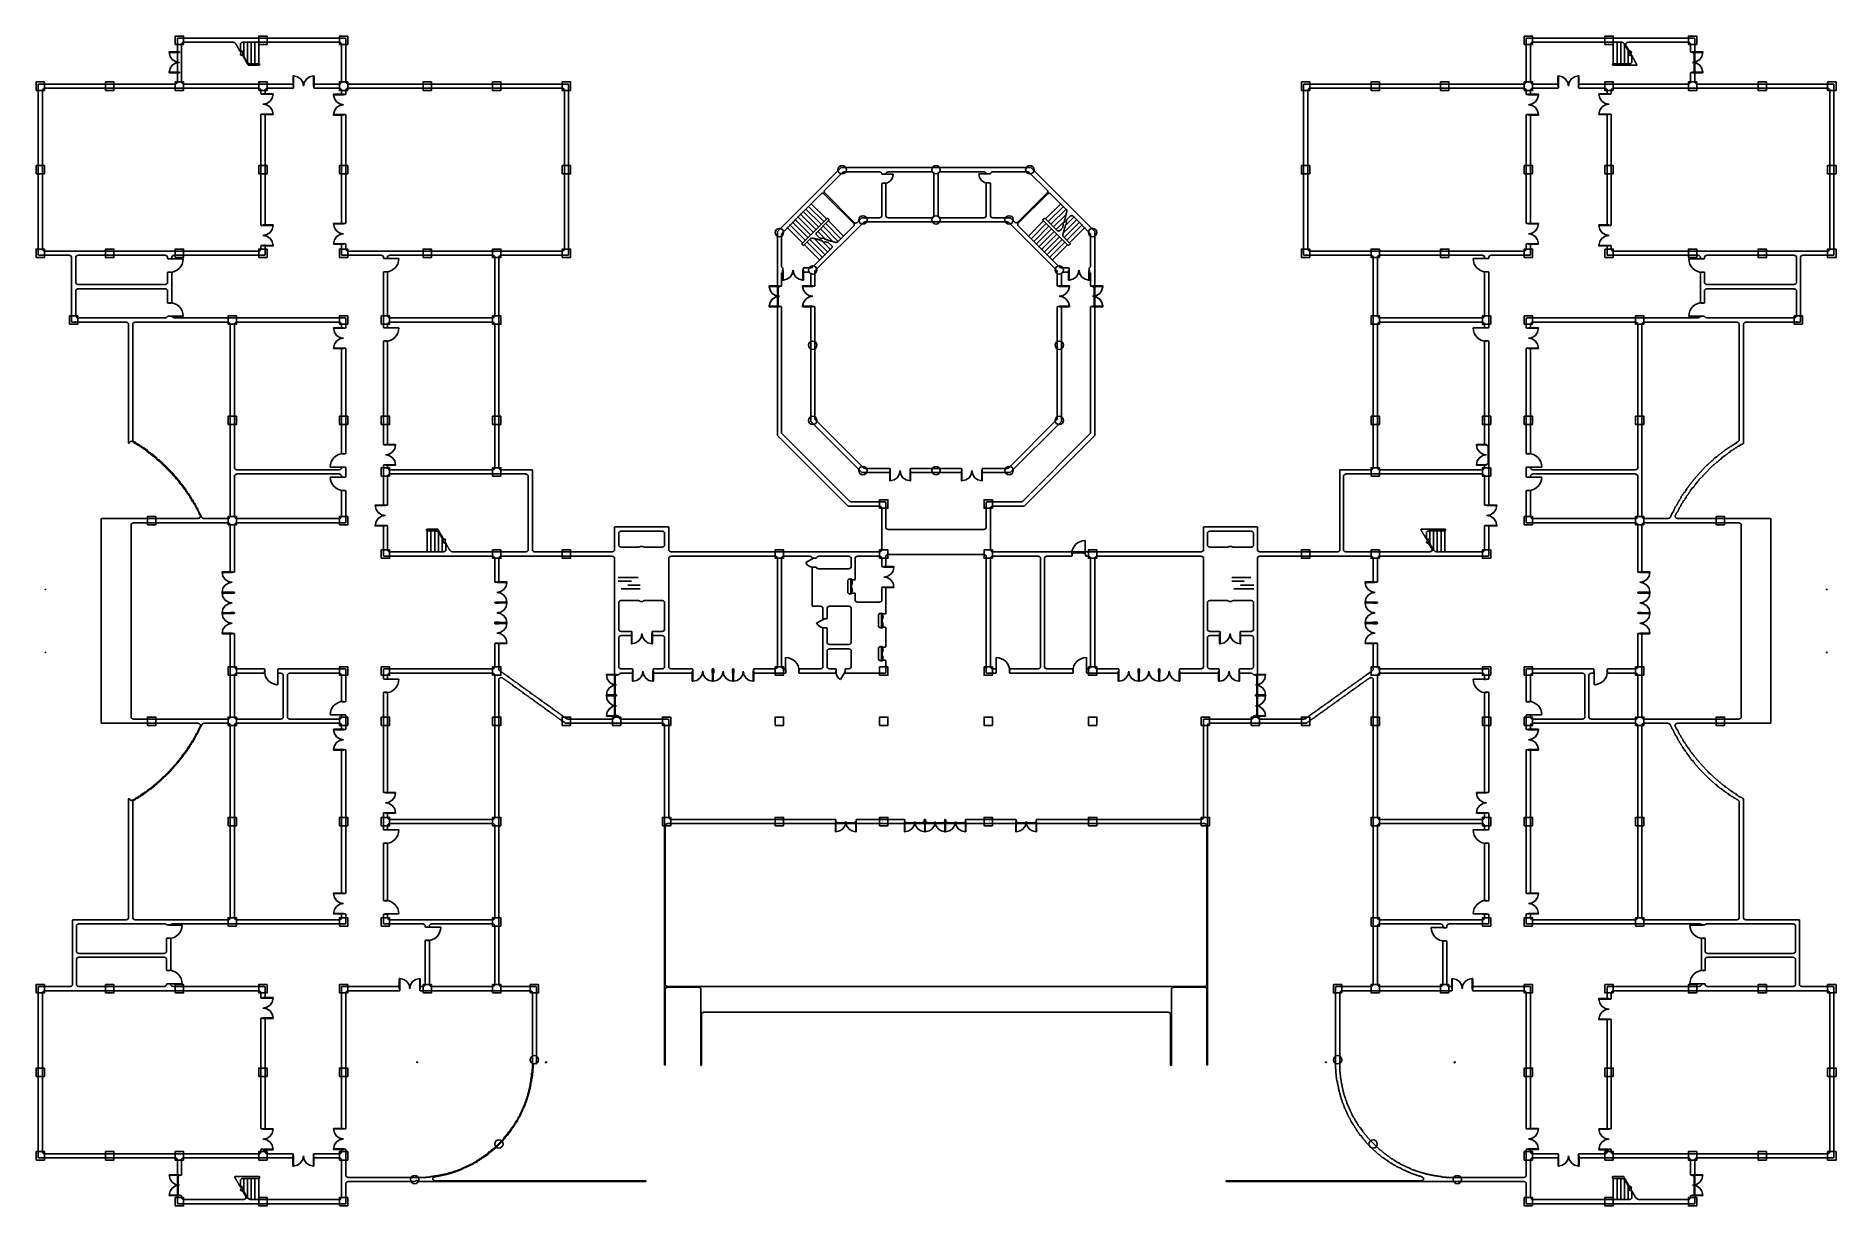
# Model space of a CAD drawing. Header units: metres. Extents: x 17250 to 146550, y 15000 to 99000.
import ezdxf

# ---------------------------------------------------------------- set-up
doc = ezdxf.new("R2010")
doc.units = ezdxf.units.M
for name, color, linetype in [('COL', 5, 'Continuous'), ('DOOR', 30, 'Continuous'), ('STAIR', 7, 'Continuous'), ('WALL', 8, 'Continuous')]:
    doc.layers.add(name, color=color, linetype=linetype)

msp = doc.modelspace()

# ---------------------------------------------------------------- linework, layer by layer
at = {"layer": 'COL'}
for points in [[(27250, 98400), (27850, 98400), (27850, 99000), (27250, 99000), (27250, 98400)], [(33250, 98400), (33850, 98400), (33850, 99000), (33250, 99000), (33250, 98400)], [(39050, 98400), (39650, 98400), (39650, 99000), (39050, 99000), (39050, 98400)], [(124750, 98400), (124750, 99000), (124150, 99000), (124150, 98400), (124750, 98400)], [(130550, 98400), (130550, 99000), (129950, 99000), (129950, 98400), (130550, 98400)], [(136550, 98400), (136550, 99000), (135950, 99000), (135950, 98400), (136550, 98400)], [(17250, 95100), (17850, 95100), (17850, 95700), (17250, 95700), (17250, 95100)], [(22250, 95100), (22850, 95100), (22850, 95700), (22250, 95700), (22250, 95100)], [(27250, 95100), (27850, 95100), (27850, 95700), (27250, 95700), (27250, 95100)], [(33250, 95100), (33850, 95100), (33850, 95700), (33250, 95700), (33250, 95100)], [(39050, 95100), (39650, 95100), (39650, 95700), (39050, 95700), (39050, 95100)], [(45050, 95100), (45650, 95100), (45650, 95700), (45050, 95700), (45050, 95100)], [(50050, 95100), (50650, 95100), (50650, 95700), (50050, 95700), (50050, 95100)], [(55050, 95100), (55650, 95100), (55650, 95700), (55050, 95700), (55050, 95100)], [(108750, 95100), (108750, 95700), (108150, 95700), (108150, 95100), (108750, 95100)], [(113750, 95100), (113750, 95700), (113150, 95700), (113150, 95100), (113750, 95100)], [(118750, 95100), (118750, 95700), (118150, 95700), (118150, 95100), (118750, 95100)], [(124750, 95100), (124750, 95700), (124150, 95700), (124150, 95100), (124750, 95100)], [(130550, 95100), (130550, 95700), (129950, 95700), (129950, 95100), (130550, 95100)], [(136550, 95100), (136550, 95700), (135950, 95700), (135950, 95100), (136550, 95100)], [(141550, 95100), (141550, 95700), (140950, 95700), (140950, 95100), (141550, 95100)], [(146550, 95100), (146550, 95700), (145950, 95700), (145950, 95100), (146550, 95100)], [(17250, 89100), (17850, 89100), (17850, 89700), (17250, 89700), (17250, 89100)], [(33250, 89100), (33850, 89100), (33850, 89700), (33250, 89700), (33250, 89100)], [(39050, 89100), (39650, 89100), (39650, 89700), (39050, 89700), (39050, 89100)], [(55050, 89100), (55650, 89100), (55650, 89700), (55050, 89700), (55050, 89100)], [(75459, 89400), (75435, 89283), (75371, 89188), (75276, 89124), (75159, 89100), (75042, 89124), (74947, 89188), (74883, 89283), (74859, 89400), (74883, 89517), (74947, 89612), (75042, 89676), (75159, 89700), (75276, 89676), (75371, 89612), (75435, 89517), (75459, 89400)], [(82200, 89400), (82176, 89283), (82112, 89188), (82017, 89124), (81900, 89100), (81783, 89124), (81688, 89188), (81624, 89283), (81600, 89400), (81624, 89517), (81688, 89612), (81783, 89676), (81900, 89700), (82017, 89676), (82112, 89612), (82176, 89517), (82200, 89400)], [(88941, 89400), (88917, 89283), (88853, 89188), (88758, 89124), (88641, 89100), (88524, 89124), (88429, 89188), (88365, 89283), (88341, 89400), (88365, 89517), (88429, 89612), (88524, 89676), (88641, 89700), (88758, 89676), (88853, 89612), (88917, 89517), (88941, 89400)], [(108750, 89100), (108750, 89700), (108150, 89700), (108150, 89100), (108750, 89100)], [(124750, 89100), (124750, 89700), (124150, 89700), (124150, 89100), (124750, 89100)], [(130550, 89100), (130550, 89700), (129950, 89700), (129950, 89100), (130550, 89100)], [(146550, 89100), (146550, 89700), (145950, 89700), (145950, 89100), (146550, 89100)], [(76950, 85800), (76926, 85683), (76862, 85588), (76767, 85524), (76650, 85500), (76533, 85524), (76438, 85588), (76374, 85683), (76350, 85800), (76374, 85917), (76438, 86012), (76533, 86076), (76650, 86100), (76767, 86076), (76862, 86012), (76926, 85917), (76950, 85800)], [(82200, 85800), (82176, 85683), (82112, 85588), (82017, 85524), (81900, 85500), (81783, 85524), (81688, 85588), (81624, 85683), (81600, 85800), (81624, 85917), (81688, 86012), (81783, 86076), (81900, 86100), (82017, 86076), (82112, 86012), (82176, 85917), (82200, 85800)], [(87450, 85800), (87426, 85683), (87362, 85588), (87267, 85524), (87150, 85500), (87033, 85524), (86938, 85588), (86874, 85683), (86850, 85800), (86874, 85917), (86938, 86012), (87033, 86076), (87150, 86100), (87267, 86076), (87362, 86012), (87426, 85917), (87450, 85800)], [(70950, 84891), (70926, 84774), (70862, 84679), (70767, 84615), (70650, 84591), (70533, 84615), (70438, 84679), (70374, 84774), (70350, 84891), (70374, 85008), (70438, 85103), (70533, 85167), (70650, 85191), (70767, 85167), (70862, 85103), (70926, 85008), (70950, 84891)], [(93450, 84891), (93426, 84774), (93362, 84679), (93267, 84615), (93150, 84591), (93033, 84615), (92938, 84679), (92874, 84774), (92850, 84891), (92874, 85008), (92938, 85103), (93033, 85167), (93150, 85191), (93267, 85167), (93362, 85103), (93426, 85008), (93450, 84891)], [(17250, 83100), (17850, 83100), (17850, 83700), (17250, 83700), (17250, 83100)], [(22250, 83100), (22850, 83100), (22850, 83700), (22250, 83700), (22250, 83100)], [(27250, 83100), (27850, 83100), (27850, 83700), (27250, 83700), (27250, 83100)], [(33250, 83100), (33850, 83100), (33850, 83700), (33250, 83700), (33250, 83100)], [(39050, 83100), (39650, 83100), (39650, 83700), (39050, 83700), (39050, 83100)], [(45050, 83100), (45650, 83100), (45650, 83700), (45050, 83700), (45050, 83100)], [(50050, 83100), (50650, 83100), (50650, 83700), (50050, 83700), (50050, 83100)], [(55050, 83100), (55650, 83100), (55650, 83700), (55050, 83700), (55050, 83100)], [(108750, 83100), (108750, 83700), (108150, 83700), (108150, 83100), (108750, 83100)], [(113750, 83100), (113750, 83700), (113150, 83700), (113150, 83100), (113750, 83100)], [(118750, 83100), (118750, 83700), (118150, 83700), (118150, 83100), (118750, 83100)], [(124750, 83100), (124750, 83700), (124150, 83700), (124150, 83100), (124750, 83100)], [(130550, 83100), (130550, 83700), (129950, 83700), (129950, 83100), (130550, 83100)], [(136550, 83100), (136550, 83700), (135950, 83700), (135950, 83100), (136550, 83100)], [(141550, 83100), (141550, 83700), (140950, 83700), (140950, 83100), (141550, 83100)], [(146550, 83100), (146550, 83700), (145950, 83700), (145950, 83100), (146550, 83100)], [(73350, 82200), (73326, 82083), (73262, 81988), (73167, 81924), (73050, 81900), (72933, 81924), (72838, 81988), (72774, 82083), (72750, 82200), (72774, 82317), (72838, 82412), (72933, 82476), (73050, 82500), (73167, 82476), (73262, 82412), (73326, 82317), (73350, 82200)], [(91050, 82200), (91026, 82083), (90962, 81988), (90867, 81924), (90750, 81900), (90633, 81924), (90538, 81988), (90474, 82083), (90450, 82200), (90474, 82317), (90538, 82412), (90633, 82476), (90750, 82500), (90867, 82476), (90962, 82412), (91026, 82317), (91050, 82200)], [(19650, 78300), (20250, 78300), (20250, 78900), (19650, 78900), (19650, 78300)], [(31050, 78300), (31650, 78300), (31650, 78900), (31050, 78900), (31050, 78300)], [(39050, 78300), (39650, 78300), (39650, 78900), (39050, 78900), (39050, 78300)], [(42050, 78300), (42650, 78300), (42650, 78900), (42050, 78900), (42050, 78300)], [(50050, 78300), (50650, 78300), (50650, 78900), (50050, 78900), (50050, 78300)], [(113750, 78300), (113750, 78900), (113150, 78900), (113150, 78300), (113750, 78300)], [(121750, 78300), (121750, 78900), (121150, 78900), (121150, 78300), (121750, 78300)], [(124750, 78300), (124750, 78900), (124150, 78900), (124150, 78300), (124750, 78300)], [(132750, 78300), (132750, 78900), (132150, 78900), (132150, 78300), (132750, 78300)], [(144150, 78300), (144150, 78900), (143550, 78900), (143550, 78300), (144150, 78300)], [(73350, 76800), (73326, 76683), (73262, 76588), (73167, 76524), (73050, 76500), (72933, 76524), (72838, 76588), (72774, 76683), (72750, 76800), (72774, 76917), (72838, 77012), (72933, 77076), (73050, 77100), (73167, 77076), (73262, 77012), (73326, 76917), (73350, 76800)], [(91050, 76800), (91026, 76683), (90962, 76588), (90867, 76524), (90750, 76500), (90633, 76524), (90538, 76588), (90474, 76683), (90450, 76800), (90474, 76917), (90538, 77012), (90633, 77076), (90750, 77100), (90867, 77076), (90962, 77012), (91026, 76917), (91050, 76800)], [(31050, 71100), (31650, 71100), (31650, 71700), (31050, 71700), (31050, 71100)], [(39050, 71100), (39650, 71100), (39650, 71700), (39050, 71700), (39050, 71100)], [(42050, 71100), (42650, 71100), (42650, 71700), (42050, 71700), (42050, 71100)], [(50050, 71100), (50650, 71100), (50650, 71700), (50050, 71700), (50050, 71100)], [(73350, 71400), (73326, 71283), (73262, 71188), (73167, 71124), (73050, 71100), (72933, 71124), (72838, 71188), (72774, 71283), (72750, 71400), (72774, 71517), (72838, 71612), (72933, 71676), (73050, 71700), (73167, 71676), (73262, 71612), (73326, 71517), (73350, 71400)], [(91050, 71400), (91026, 71283), (90962, 71188), (90867, 71124), (90750, 71100), (90633, 71124), (90538, 71188), (90474, 71283), (90450, 71400), (90474, 71517), (90538, 71612), (90633, 71676), (90750, 71700), (90867, 71676), (90962, 71612), (91026, 71517), (91050, 71400)], [(113750, 71100), (113750, 71700), (113150, 71700), (113150, 71100), (113750, 71100)], [(121750, 71100), (121750, 71700), (121150, 71700), (121150, 71100), (121750, 71100)], [(124750, 71100), (124750, 71700), (124150, 71700), (124150, 71100), (124750, 71100)], [(132750, 71100), (132750, 71700), (132150, 71700), (132150, 71100), (132750, 71100)], [(42650, 67400), (42650, 68000), (42050, 68000), (42050, 67400), (42650, 67400)], [(50650, 67400), (50650, 68000), (50050, 68000), (50050, 67400), (50650, 67400)], [(76950, 67800), (76926, 67683), (76862, 67588), (76767, 67524), (76650, 67500), (76533, 67524), (76438, 67588), (76374, 67683), (76350, 67800), (76374, 67917), (76438, 68012), (76533, 68076), (76650, 68100), (76767, 68076), (76862, 68012), (76926, 67917), (76950, 67800)], [(82200, 67800), (82176, 67683), (82112, 67588), (82017, 67524), (81900, 67500), (81783, 67524), (81688, 67588), (81624, 67683), (81600, 67800), (81624, 67917), (81688, 68012), (81783, 68076), (81900, 68100), (82017, 68076), (82112, 68012), (82176, 67917), (82200, 67800)], [(87450, 67800), (87426, 67683), (87362, 67588), (87267, 67524), (87150, 67500), (87033, 67524), (86938, 67588), (86874, 67683), (86850, 67800), (86874, 67917), (86938, 68012), (87033, 68076), (87150, 68100), (87267, 68076), (87362, 68012), (87426, 67917), (87450, 67800)], [(113150, 67400), (113750, 67400), (113750, 68000), (113150, 68000), (113150, 67400)], [(121150, 67400), (121750, 67400), (121750, 68000), (121150, 68000), (121150, 67400)], [(77850, 65100), (78450, 65100), (78450, 65700), (77850, 65700), (77850, 65100)], [(85950, 65100), (85950, 65700), (85350, 65700), (85350, 65100), (85950, 65100)], [(25250, 63900), (25850, 63900), (25850, 64500), (25250, 64500), (25250, 63900)], [(31050, 63900), (31650, 63900), (31650, 64500), (31050, 64500), (31050, 63900)], [(39050, 63900), (39650, 63900), (39650, 64500), (39050, 64500), (39050, 63900)], [(124750, 63900), (124750, 64500), (124150, 64500), (124150, 63900), (124750, 63900)], [(132750, 63900), (132750, 64500), (132150, 64500), (132150, 63900), (132750, 63900)], [(138550, 63900), (138550, 64500), (137950, 64500), (137950, 63900), (138550, 63900)], [(42050, 61500), (42650, 61500), (42650, 62100), (42050, 62100), (42050, 61500)], [(50050, 61500), (50650, 61500), (50650, 62100), (50050, 62100), (50050, 61500)], [(55050, 61500), (55650, 61500), (55650, 62100), (55050, 62100), (55050, 61500)], [(70350, 61500), (70950, 61500), (70950, 62100), (70350, 62100), (70350, 61500)], [(77850, 61500), (78450, 61500), (78450, 62100), (77850, 62100), (77850, 61500)], [(85950, 61500), (85950, 62100), (85350, 62100), (85350, 61500), (85950, 61500)], [(93450, 61500), (93450, 62100), (92850, 62100), (92850, 61500), (93450, 61500)], [(108750, 61500), (108750, 62100), (108150, 62100), (108150, 61500), (108750, 61500)], [(113750, 61500), (113750, 62100), (113150, 62100), (113150, 61500), (113750, 61500)], [(121750, 61500), (121750, 62100), (121150, 62100), (121150, 61500), (121750, 61500)], [(31050, 53100), (31650, 53100), (31650, 53700), (31050, 53700), (31050, 53100)], [(39050, 53100), (39650, 53100), (39650, 53700), (39050, 53700), (39050, 53100)], [(42050, 53100), (42650, 53100), (42650, 53700), (42050, 53700), (42050, 53100)], [(50050, 53100), (50650, 53100), (50650, 53700), (50050, 53700), (50050, 53100)], [(70350, 53100), (70950, 53100), (70950, 53700), (70350, 53700), (70350, 53100)], [(77850, 53100), (78450, 53100), (78450, 53700), (77850, 53700), (77850, 53100)], [(85950, 53100), (85950, 53700), (85350, 53700), (85350, 53100), (85950, 53100)], [(93450, 53100), (93450, 53700), (92850, 53700), (92850, 53100), (93450, 53100)], [(113750, 53100), (113750, 53700), (113150, 53700), (113150, 53100), (113750, 53100)], [(121750, 53100), (121750, 53700), (121150, 53700), (121150, 53100), (121750, 53100)], [(124750, 53100), (124750, 53700), (124150, 53700), (124150, 53100), (124750, 53100)], [(132750, 53100), (132750, 53700), (132150, 53700), (132150, 53100), (132750, 53100)], [(25250, 49500), (25850, 49500), (25850, 50100), (25250, 50100), (25250, 49500)], [(31050, 49500), (31650, 49500), (31650, 50100), (31050, 50100), (31050, 49500)], [(39050, 49500), (39650, 49500), (39650, 50100), (39050, 50100), (39050, 49500)], [(42050, 49500), (42650, 49500), (42650, 50100), (42050, 50100), (42050, 49500)], [(50050, 49500), (50650, 49500), (50650, 50100), (50050, 50100), (50050, 49500)], [(55050, 49500), (55650, 49500), (55650, 50100), (55050, 50100), (55050, 49500)], [(58650, 49502), (59250, 49502), (59250, 50102), (58650, 50102), (58650, 49502)], [(62250, 49500), (62850, 49500), (62850, 50100), (62250, 50100), (62250, 49500)], [(70350, 49500), (70950, 49500), (70950, 50100), (70350, 50100), (70350, 49500)], [(77850, 49500), (78450, 49500), (78450, 50100), (77850, 50100), (77850, 49500)], [(85950, 49500), (85950, 50100), (85350, 50100), (85350, 49500), (85950, 49500)], [(93450, 49500), (93450, 50100), (92850, 50100), (92850, 49500), (93450, 49500)], [(101550, 49500), (101550, 50100), (100950, 50100), (100950, 49500), (101550, 49500)], [(105150, 49502), (105150, 50102), (104550, 50102), (104550, 49502), (105150, 49502)], [(108750, 49500), (108750, 50100), (108150, 50100), (108150, 49500), (108750, 49500)], [(113750, 49500), (113750, 50100), (113150, 50100), (113150, 49500), (113750, 49500)], [(121750, 49500), (121750, 50100), (121150, 50100), (121150, 49500), (121750, 49500)], [(124750, 49500), (124750, 50100), (124150, 50100), (124150, 49500), (124750, 49500)], [(132750, 49500), (132750, 50100), (132150, 50100), (132150, 49500), (132750, 49500)], [(138550, 49500), (138550, 50100), (137950, 50100), (137950, 49500), (138550, 49500)], [(31050, 42300), (31650, 42300), (31650, 42900), (31050, 42900), (31050, 42300)], [(39050, 42300), (39650, 42300), (39650, 42900), (39050, 42900), (39050, 42300)], [(42050, 42300), (42650, 42300), (42650, 42900), (42050, 42900), (42050, 42300)], [(50050, 42300), (50650, 42300), (50650, 42900), (50050, 42900), (50050, 42300)], [(62250, 42300), (62850, 42300), (62850, 42900), (62250, 42900), (62250, 42300)], [(70350, 42300), (70950, 42300), (70950, 42900), (70350, 42900), (70350, 42300)], [(77850, 42300), (78450, 42300), (78450, 42900), (77850, 42900), (77850, 42300)], [(85950, 42300), (85950, 42900), (85350, 42900), (85350, 42300), (85950, 42300)], [(93450, 42300), (93450, 42900), (92850, 42900), (92850, 42300), (93450, 42300)], [(101550, 42300), (101550, 42900), (100950, 42900), (100950, 42300), (101550, 42300)], [(113750, 42300), (113750, 42900), (113150, 42900), (113150, 42300), (113750, 42300)], [(121750, 42300), (121750, 42900), (121150, 42900), (121150, 42300), (121750, 42300)], [(124750, 42300), (124750, 42900), (124150, 42900), (124150, 42300), (124750, 42300)], [(132750, 42300), (132750, 42900), (132150, 42900), (132150, 42300), (132750, 42300)], [(31050, 35100), (31650, 35100), (31650, 35700), (31050, 35700), (31050, 35100)], [(39050, 35100), (39650, 35100), (39650, 35700), (39050, 35700), (39050, 35100)], [(42050, 35100), (42650, 35100), (42650, 35700), (42050, 35700), (42050, 35100)], [(50050, 35100), (50650, 35100), (50650, 35700), (50050, 35700), (50050, 35100)], [(113750, 35100), (113750, 35700), (113150, 35700), (113150, 35100), (113750, 35100)], [(121750, 35100), (121750, 35700), (121150, 35700), (121150, 35100), (121750, 35100)], [(124750, 35100), (124750, 35700), (124150, 35700), (124150, 35100), (124750, 35100)], [(132750, 35100), (132750, 35700), (132150, 35700), (132150, 35100), (132750, 35100)], [(17250, 30300), (17850, 30300), (17850, 30900), (17250, 30900), (17250, 30300)], [(22250, 30300), (22850, 30300), (22850, 30900), (22250, 30900), (22250, 30300)], [(27250, 30300), (27850, 30300), (27850, 30900), (27250, 30900), (27250, 30300)], [(33250, 30300), (33850, 30300), (33850, 30900), (33250, 30900), (33250, 30300)], [(39050, 30300), (39650, 30300), (39650, 30900), (39050, 30900), (39050, 30300)], [(45050, 30300), (45650, 30300), (45650, 30900), (45050, 30900), (45050, 30300)], [(50050, 30300), (50650, 30300), (50650, 30900), (50050, 30900), (50050, 30300)], [(52750, 30300), (53350, 30300), (53350, 30900), (52750, 30900), (52750, 30300)], [(111050, 30300), (111050, 30900), (110450, 30900), (110450, 30300), (111050, 30300)], [(113750, 30300), (113750, 30900), (113150, 30900), (113150, 30300), (113750, 30300)], [(118750, 30300), (118750, 30900), (118150, 30900), (118150, 30300), (118750, 30300)], [(124750, 30300), (124750, 30900), (124150, 30900), (124150, 30300), (124750, 30300)], [(130550, 30300), (130550, 30900), (129950, 30900), (129950, 30300), (130550, 30300)], [(136550, 30300), (136550, 30900), (135950, 30900), (135950, 30300), (136550, 30300)], [(141550, 30300), (141550, 30900), (140950, 30900), (140950, 30300), (141550, 30300)], [(146550, 30300), (146550, 30900), (145950, 30900), (145950, 30300), (146550, 30300)], [(17250, 24300), (17850, 24300), (17850, 24900), (17250, 24900), (17250, 24300)], [(33250, 24300), (33850, 24300), (33850, 24900), (33250, 24900), (33250, 24300)], [(39050, 24300), (39650, 24300), (39650, 24900), (39050, 24900), (39050, 24300)], [(53350, 25500), (53326, 25383), (53262, 25288), (53167, 25224), (53050, 25200), (52933, 25224), (52838, 25288), (52774, 25383), (52750, 25500), (52774, 25617), (52838, 25712), (52933, 25776), (53050, 25800), (53167, 25776), (53262, 25712), (53326, 25617), (53350, 25500)], [(111050, 25500), (111026, 25383), (110962, 25288), (110867, 25224), (110750, 25200), (110633, 25224), (110538, 25288), (110474, 25383), (110450, 25500), (110474, 25617), (110538, 25712), (110633, 25776), (110750, 25800), (110867, 25776), (110962, 25712), (111026, 25617), (111050, 25500)], [(124750, 24300), (124750, 24900), (124150, 24900), (124150, 24300), (124750, 24300)], [(130550, 24300), (130550, 24900), (129950, 24900), (129950, 24300), (130550, 24300)], [(146550, 24300), (146550, 24900), (145950, 24900), (145950, 24300), (146550, 24300)], [(50801, 19449), (50778, 19332), (50713, 19237), (50618, 19172), (50501, 19149), (50385, 19172), (50289, 19237), (50225, 19332), (50201, 19449), (50225, 19565), (50289, 19661), (50385, 19725), (50501, 19749), (50618, 19725), (50713, 19661), (50778, 19565), (50801, 19449)], [(113599, 19449), (113575, 19332), (113511, 19237), (113415, 19172), (113299, 19149), (113182, 19172), (113087, 19237), (113022, 19332), (112999, 19449), (113022, 19565), (113087, 19661), (113182, 19725), (113299, 19749), (113415, 19725), (113511, 19661), (113575, 19565), (113599, 19449)], [(17250, 18300), (17850, 18300), (17850, 18900), (17250, 18900), (17250, 18300)], [(22250, 18300), (22850, 18300), (22850, 18900), (22250, 18900), (22250, 18300)], [(27250, 18300), (27850, 18300), (27850, 18900), (27250, 18900), (27250, 18300)], [(33250, 18300), (33850, 18300), (33850, 18900), (33250, 18900), (33250, 18300)], [(39050, 18300), (39650, 18300), (39650, 18900), (39050, 18900), (39050, 18300)], [(124750, 18300), (124750, 18900), (124150, 18900), (124150, 18300), (124750, 18300)], [(130550, 18300), (130550, 18900), (129950, 18900), (129950, 18300), (130550, 18300)], [(136550, 18300), (136550, 18900), (135950, 18900), (135950, 18300), (136550, 18300)], [(141550, 18300), (141550, 18900), (140950, 18900), (140950, 18300), (141550, 18300)], [(146550, 18300), (146550, 18900), (145950, 18900), (145950, 18300), (146550, 18300)], [(44750, 16900), (44726, 16783), (44662, 16688), (44567, 16624), (44450, 16600), (44333, 16624), (44238, 16688), (44174, 16783), (44150, 16900), (44174, 17017), (44238, 17112), (44333, 17176), (44450, 17200), (44567, 17176), (44662, 17112), (44726, 17017), (44750, 16900)], [(119650, 16900), (119626, 16783), (119562, 16688), (119467, 16624), (119350, 16600), (119233, 16624), (119138, 16688), (119074, 16783), (119050, 16900), (119074, 17017), (119138, 17112), (119233, 17176), (119350, 17200), (119467, 17176), (119562, 17112), (119626, 17017), (119650, 16900)], [(27250, 15000), (27850, 15000), (27850, 15600), (27250, 15600), (27250, 15000)], [(33250, 15000), (33850, 15000), (33850, 15600), (33250, 15600), (33250, 15000)], [(39050, 15000), (39650, 15000), (39650, 15600), (39050, 15600), (39050, 15000)], [(124750, 15000), (124750, 15600), (124150, 15600), (124150, 15000), (124750, 15000)], [(130550, 15000), (130550, 15600), (129950, 15600), (129950, 15000), (130550, 15000)], [(136550, 15000), (136550, 15600), (135950, 15600), (135950, 15000), (136550, 15000)]]:
    msp.add_lwpolyline(points, close=True, dxfattribs=at)
at = {"layer": 'DOOR'}
for points in [[(27550, 97856), (26819, 97856)], [(26819, 97818), (26819, 97856)], [(26819, 97818), (26882, 97540), (27040, 97314), (27270, 97162), (27550, 97106)], [(27550, 97818), (26819, 97818)], [(27550, 97106), (27270, 97050), (27040, 96898), (26882, 96672), (26819, 96393)], [(27550, 97856), (27550, 97818)], [(136250, 97856), (136981, 97856)], [(136250, 97856), (136250, 97818)], [(136981, 97818), (136918, 97540), (136760, 97314), (136530, 97162), (136250, 97106)], [(136250, 97818), (136981, 97818)], [(136250, 97106), (136530, 97050), (136760, 96898), (136918, 96672), (136981, 96393)], [(136981, 97818), (136981, 97856)], [(27550, 96393), (26819, 96393)], [(26819, 96393), (26819, 96356)], [(27550, 96356), (26819, 96356)], [(27550, 96356), (27550, 96393)], [(35722, 95400), (35722, 96131)], [(35759, 96131), (35722, 96131)], [(35759, 96131), (36038, 96068), (36264, 95910), (36416, 95680), (36472, 95400)], [(35759, 95400), (35759, 96131)], [(36472, 95400), (36527, 95680), (36679, 95910), (36906, 96068), (37184, 96131)], [(37184, 95400), (37184, 96131)], [(37184, 96131), (37222, 96131)], [(37222, 95400), (37222, 96131)], [(126578, 95400), (126578, 96131)], [(126616, 96131), (126578, 96131)], [(126616, 95400), (126616, 96131)], [(127328, 95400), (127273, 95680), (127121, 95910), (126894, 96068), (126616, 96131)], [(128041, 96131), (127762, 96068), (127536, 95910), (127384, 95680), (127328, 95400)], [(128041, 95400), (128041, 96131)], [(128041, 96131), (128078, 96131)], [(128078, 95400), (128078, 96131)], [(136250, 96393), (136981, 96393)], [(136250, 96356), (136250, 96393)], [(136250, 96356), (136981, 96356)], [(136981, 96393), (136981, 96356)], [(33550, 94858), (34281, 94858)], [(33550, 94858), (33550, 94820)], [(33550, 94820), (34281, 94820)], [(33550, 94108), (33830, 94163), (34060, 94315), (34218, 94541), (34281, 94820)], [(34281, 94820), (34281, 94858)], [(35722, 95400), (35759, 95400)], [(37222, 95400), (37184, 95400)], [(39350, 94820), (38619, 94820)], [(38619, 94782), (38619, 94820)], [(39350, 94782), (38619, 94782)], [(39350, 94070), (39070, 94125), (38840, 94277), (38682, 94504), (38619, 94782)], [(39350, 94820), (39350, 94782)], [(124450, 94820), (125181, 94820)], [(124450, 94820), (124450, 94782)], [(124450, 94782), (125181, 94782)], [(124450, 94070), (124730, 94125), (124960, 94277), (125118, 94504), (125181, 94782)], [(125181, 94782), (125181, 94820)], [(126578, 95400), (126616, 95400)], [(128078, 95400), (128041, 95400)], [(130250, 94858), (129519, 94858)], [(129519, 94820), (129519, 94858)], [(130250, 94820), (129519, 94820)], [(130250, 94108), (129970, 94163), (129740, 94315), (129582, 94541), (129519, 94820)], [(130250, 94858), (130250, 94820)], [(34281, 93395), (34218, 93674), (34060, 93900), (33830, 94052), (33550, 94108)], [(33550, 93395), (34281, 93395)], [(33550, 93358), (33550, 93395)], [(33550, 93358), (34281, 93358)], [(34281, 93395), (34281, 93358)], [(38619, 93357), (38682, 93636), (38840, 93862), (39070, 94014), (39350, 94070)], [(39350, 93357), (38619, 93357)], [(38619, 93357), (38619, 93320)], [(39350, 93320), (38619, 93320)], [(39350, 93320), (39350, 93357)], [(125181, 93357), (125118, 93636), (124960, 93862), (124730, 94014), (124450, 94070)], [(124450, 93357), (125181, 93357)], [(124450, 93320), (124450, 93357)], [(124450, 93320), (125181, 93320)], [(125181, 93357), (125181, 93320)], [(129519, 93395), (129582, 93674), (129740, 93900), (129970, 94052), (130250, 94108)], [(130250, 93395), (129519, 93395)], [(129519, 93395), (129519, 93358)], [(130250, 93358), (129519, 93358)], [(130250, 93358), (130250, 93395)], [(78150, 89086), (78829, 89086)], [(78829, 89086), (78776, 88822), (78630, 88606), (78414, 88461), (78150, 88407)], [(85650, 89106), (84971, 89106)], [(84971, 89106), (85024, 88842), (85170, 88626), (85386, 88480), (85650, 88427)], [(33550, 85432), (34281, 85432)], [(33550, 85432), (33550, 85394)], [(33550, 85394), (34281, 85394)], [(33550, 84682), (33830, 84738), (34060, 84890), (34218, 85116), (34281, 85394)], [(34281, 85394), (34281, 85432)], [(39350, 85545), (38619, 85545)], [(38619, 85507), (38619, 85545)], [(39350, 85507), (38619, 85507)], [(39350, 84795), (39070, 84851), (38840, 85003), (38682, 85229), (38619, 85507)], [(39350, 85545), (39350, 85507)], [(124450, 85545), (125181, 85545)], [(124450, 85545), (124450, 85507)], [(124450, 85507), (125181, 85507)], [(124450, 84795), (124730, 84851), (124960, 85003), (125118, 85229), (125181, 85507)], [(125181, 85507), (125181, 85545)], [(130250, 85432), (129519, 85432)], [(129519, 85394), (129519, 85432)], [(130250, 85394), (129519, 85394)], [(130250, 84682), (129970, 84738), (129740, 84890), (129582, 85116), (129519, 85394)], [(130250, 85432), (130250, 85394)], [(34281, 83969), (34218, 84248), (34060, 84474), (33830, 84626), (33550, 84682)], [(38619, 84082), (38682, 84361), (38840, 84587), (39070, 84739), (39350, 84795)], [(39350, 84082), (38619, 84082)], [(38619, 84082), (38619, 84045)], [(39350, 84045), (39350, 84082)], [(125181, 84082), (125118, 84361), (124960, 84587), (124730, 84739), (124450, 84795)], [(124450, 84082), (125181, 84082)], [(124450, 84045), (124450, 84082)], [(125181, 84082), (125181, 84045)], [(129519, 83969), (129582, 84248), (129740, 84474), (129970, 84626), (130250, 84682)], [(26850, 83002), (27820, 83002)], [(27820, 83002), (27800, 82807), (27744, 82624), (27654, 82460), (27536, 82316), (27392, 82198), (27228, 82108), (27045, 82052), (26850, 82032)], [(33550, 83969), (34281, 83969)], [(33550, 83932), (33550, 83969)], [(33550, 83932), (34281, 83932)], [(34281, 83969), (34281, 83932)], [(39350, 84045), (38619, 84045)], [(42350, 83029), (43320, 83029)], [(43320, 83029), (43300, 82834), (43244, 82651), (43154, 82487), (43036, 82343), (42892, 82225), (42728, 82135), (42545, 82079), (42350, 82059)], [(121450, 83029), (120480, 83029)], [(120480, 83029), (120500, 82834), (120556, 82651), (120646, 82487), (120764, 82343), (120908, 82225), (121072, 82135), (121255, 82079), (121450, 82059)], [(124450, 84045), (125181, 84045)], [(130250, 83969), (129519, 83969)], [(129519, 83969), (129519, 83932)], [(130250, 83932), (129519, 83932)], [(130250, 83932), (130250, 83969)], [(136950, 83002), (135980, 83002)], [(135980, 83002), (136000, 82807), (136056, 82624), (136146, 82460), (136264, 82316), (136408, 82198), (136572, 82108), (136755, 82052), (136950, 82032)], [(70880, 82200), (70880, 81469)], [(70880, 82200), (70918, 82200)], [(70918, 81469), (70880, 81469)], [(70918, 81469), (71196, 81532), (71423, 81690), (71575, 81920), (71630, 82200)], [(70918, 82200), (70918, 81469)], [(71630, 82200), (71686, 81920), (71838, 81690), (72064, 81532), (72343, 81469)], [(72343, 82200), (72343, 81469)], [(72380, 82200), (72343, 82200)], [(72343, 81469), (72380, 81469)], [(72380, 82200), (72380, 81469)], [(91420, 82200), (91420, 81469)], [(91420, 82200), (91457, 82200)], [(91457, 81469), (91420, 81469)], [(91457, 82200), (91457, 81469)], [(92170, 82200), (92114, 81920), (91962, 81690), (91736, 81532), (91457, 81469)], [(92882, 81469), (92604, 81532), (92377, 81690), (92225, 81920), (92170, 82200)], [(92882, 82200), (92882, 81469)], [(92920, 82200), (92882, 82200)], [(92882, 81469), (92920, 81469)], [(92920, 82200), (92920, 81469)], [(70650, 81061), (69919, 81061)], [(69919, 81024), (69919, 81061)], [(70650, 81024), (69919, 81024)], [(70650, 80311), (70370, 80367), (70140, 80519), (69982, 80745), (69919, 81024)], [(69919, 79599), (69982, 79877), (70140, 80104), (70370, 80256), (70650, 80311)], [(70650, 81061), (70650, 81024)], [(73050, 81061), (72319, 81061)], [(72319, 81024), (72319, 81061)], [(73050, 81024), (72319, 81024)], [(73050, 80311), (72770, 80367), (72540, 80519), (72382, 80745), (72319, 81024)], [(72319, 79599), (72382, 79877), (72540, 80104), (72770, 80256), (73050, 80311)], [(73050, 81061), (73050, 81024)], [(90750, 81061), (91481, 81061)], [(90750, 81061), (90750, 81024)], [(90750, 81024), (91481, 81024)], [(90750, 80311), (91030, 80367), (91260, 80519), (91418, 80745), (91481, 81024)], [(91481, 79599), (91418, 79877), (91260, 80104), (91030, 80256), (90750, 80311)], [(91481, 81024), (91481, 81061)], [(93150, 81061), (93881, 81061)], [(93150, 81061), (93150, 81024)], [(93150, 81024), (93881, 81024)], [(93150, 80311), (93430, 80367), (93660, 80519), (93818, 80745), (93881, 81024)], [(93881, 79599), (93818, 79877), (93660, 80104), (93430, 80256), (93150, 80311)], [(93881, 81024), (93881, 81061)], [(27820, 78885), (27800, 79081), (27744, 79263), (27654, 79428), (27536, 79571), (27392, 79690), (27228, 79779), (27045, 79836), (26850, 79855)], [(26850, 78885), (27820, 78885)], [(70650, 79599), (69919, 79599)], [(69919, 79599), (69919, 79561)], [(70650, 79561), (69919, 79561)], [(70650, 79561), (70650, 79599)], [(73050, 79599), (72319, 79599)], [(72319, 79599), (72319, 79561)], [(73050, 79561), (72319, 79561)], [(73050, 79561), (73050, 79599)], [(90750, 79599), (91481, 79599)], [(90750, 79561), (90750, 79599)], [(90750, 79561), (91481, 79561)], [(91481, 79599), (91481, 79561)], [(93150, 79599), (93881, 79599)], [(93150, 79561), (93150, 79599)], [(93150, 79561), (93881, 79561)], [(93881, 79599), (93881, 79561)], [(135980, 78885), (136000, 79081), (136056, 79263), (136146, 79428), (136264, 79571), (136408, 79690), (136572, 79779), (136755, 79836), (136950, 79855)], [(136950, 78885), (135980, 78885)], [(39350, 78053), (38619, 78053)], [(38619, 78015), (38619, 78053)], [(38619, 78015), (38682, 77737), (38840, 77510), (39070, 77358), (39350, 77303)], [(39350, 78015), (38619, 78015)], [(39350, 78053), (39350, 78015)], [(42350, 78047), (43320, 78047)], [(43320, 78047), (43300, 77851), (43244, 77669), (43154, 77504), (43036, 77361), (42892, 77242), (42728, 77153), (42545, 77096), (42350, 77077)], [(121450, 78047), (120480, 78047)], [(120480, 78047), (120500, 77851), (120556, 77669), (120646, 77504), (120764, 77361), (120908, 77242), (121072, 77153), (121255, 77096), (121450, 77077)], [(124450, 78053), (125181, 78053)], [(124450, 78053), (124450, 78015)], [(125181, 78015), (125118, 77737), (124960, 77510), (124730, 77358), (124450, 77303)], [(124450, 78015), (125181, 78015)], [(125181, 78015), (125181, 78053)], [(39350, 77303), (39070, 77247), (38840, 77095), (38682, 76869), (38619, 76590)], [(39350, 76590), (38619, 76590)], [(38619, 76590), (38619, 76553)], [(39350, 76553), (38619, 76553)], [(39350, 76553), (39350, 76590)], [(124450, 77303), (124730, 77247), (124960, 77095), (125118, 76869), (125181, 76590)], [(124450, 76590), (125181, 76590)], [(124450, 76553), (124450, 76590)], [(124450, 76553), (125181, 76553)], [(125181, 76590), (125181, 76553)], [(38380, 68051), (38400, 68247), (38456, 68429), (38546, 68594), (38664, 68737), (38808, 68856), (38972, 68945), (39155, 69002), (39350, 69021)], [(42350, 69684), (43081, 69684)], [(42350, 69684), (42350, 69646)], [(42350, 69646), (43081, 69646)], [(42350, 68934), (42630, 68989), (42860, 69141), (43018, 69368), (43081, 69646)], [(43081, 68221), (43018, 68500), (42860, 68726), (42630, 68878), (42350, 68934)], [(43081, 69646), (43081, 69684)], [(121450, 69684), (120719, 69684)], [(120719, 69646), (120719, 69684)], [(121450, 69646), (120719, 69646)], [(121450, 68934), (121170, 68989), (120940, 69141), (120782, 69368), (120719, 69646)], [(120719, 68221), (120782, 68500), (120940, 68726), (121170, 68878), (121450, 68934)], [(121450, 69684), (121450, 69646)], [(125420, 68051), (125400, 68247), (125344, 68429), (125254, 68594), (125136, 68737), (124992, 68856), (124828, 68945), (124645, 69002), (124450, 69021)], [(39350, 68051), (38380, 68051)], [(39350, 67337), (38380, 67337)], [(38380, 67337), (38400, 67141), (38456, 66959), (38546, 66795), (38664, 66651), (38808, 66533), (38972, 66443), (39155, 66387), (39350, 66367)], [(42350, 68221), (43081, 68221)], [(42350, 68184), (42350, 68221)], [(42350, 68184), (43081, 68184)], [(43081, 68221), (43081, 68184)], [(78572, 67800), (78572, 67069)], [(78572, 67800), (78609, 67800)], [(78609, 67800), (78609, 67069)], [(79322, 67800), (79266, 67520), (79114, 67290), (78888, 67132), (78609, 67069)], [(80034, 67069), (79756, 67132), (79529, 67290), (79377, 67520), (79322, 67800)], [(80034, 67800), (80034, 67069)], [(80072, 67800), (80034, 67800)], [(80072, 67800), (80072, 67069)], [(83728, 67800), (83728, 67069)], [(83728, 67800), (83766, 67800)], [(83766, 67069), (84044, 67132), (84271, 67290), (84423, 67520), (84478, 67800)], [(83766, 67800), (83766, 67069)], [(84478, 67800), (84534, 67520), (84686, 67290), (84912, 67132), (85191, 67069)], [(85191, 67800), (85191, 67069)], [(85228, 67800), (85191, 67800)], [(85228, 67800), (85228, 67069)], [(121450, 68221), (120719, 68221)], [(120719, 68221), (120719, 68184)], [(121450, 68184), (120719, 68184)], [(121450, 68184), (121450, 68221)], [(124450, 68051), (125420, 68051)], [(124450, 67337), (125420, 67337)], [(125420, 67337), (125400, 67141), (125344, 66959), (125254, 66795), (125136, 66651), (124992, 66533), (124828, 66443), (124645, 66387), (124450, 66367)], [(78609, 67069), (78572, 67069)], [(80034, 67069), (80072, 67069)], [(83766, 67069), (83728, 67069)], [(85191, 67069), (85228, 67069)], [(42350, 65322), (41619, 65322)], [(41619, 65285), (41619, 65322)], [(42350, 65285), (41619, 65285)], [(42350, 64572), (42070, 64628), (41840, 64780), (41682, 65006), (41619, 65285)], [(42350, 65322), (42350, 65285)], [(121450, 65322), (122181, 65322)], [(121450, 65322), (121450, 65285)], [(121450, 65285), (122181, 65285)], [(121450, 64572), (121730, 64628), (121960, 64780), (122118, 65006), (122181, 65285)], [(122181, 65285), (122181, 65322)], [(41619, 63860), (41682, 64138), (41840, 64365), (42070, 64517), (42350, 64572)], [(42350, 63860), (41619, 63860)], [(41619, 63860), (41619, 63822)], [(42350, 63822), (41619, 63822)], [(42350, 63822), (42350, 63860)], [(122181, 63860), (122118, 64138), (121960, 64365), (121730, 64517), (121450, 64572)], [(121450, 63860), (122181, 63860)], [(121450, 63822), (121450, 63860)], [(121450, 63822), (122181, 63822)], [(122181, 63860), (122181, 63822)], [(92617, 62770), (92421, 62750), (92239, 62694), (92075, 62604), (91931, 62486), (91813, 62342), (91723, 62178), (91667, 61995), (91647, 61800)], [(92617, 61800), (92617, 62770)], [(73150, 61540), (72544, 61190)], [(72544, 61190), (72656, 61044), (72800, 60934), (72967, 60864), (73150, 60840)], [(78150, 60903), (78881, 60903)], [(78150, 60903), (78150, 60865)], [(78150, 60865), (78881, 60865)], [(78150, 60153), (78430, 60209), (78660, 60361), (78818, 60587), (78881, 60865)], [(78881, 60865), (78881, 60903)], [(31350, 60530), (30619, 60530)], [(30619, 60492), (30619, 60530)], [(31350, 60492), (30619, 60492)], [(31350, 59780), (31070, 59835), (30840, 59987), (30682, 60214), (30619, 60492)], [(30619, 59067), (30682, 59346), (30840, 59572), (31070, 59724), (31350, 59780)], [(31350, 60530), (31350, 60492)], [(50350, 59805), (51081, 59805)], [(50350, 59805), (50350, 59767)], [(50350, 59767), (51081, 59767)], [(50350, 59055), (50630, 59110), (50860, 59262), (51018, 59489), (51081, 59767)], [(51081, 59767), (51081, 59805)], [(75792, 60023), (75827, 60023)], [(75792, 59490), (75792, 60023)], [(75827, 59490), (75792, 59490)], [(75792, 58956), (75792, 59490)], [(75827, 59490), (75827, 60023)], [(75827, 58956), (75827, 59490)], [(75885, 59875), (75885, 59629)], [(75885, 59875), (75899, 59790)], [(75899, 59790), (75885, 59790)], [(78881, 59440), (78818, 59719), (78660, 59945), (78430, 60097), (78150, 60153)], [(113450, 59805), (112719, 59805)], [(112719, 59767), (112719, 59805)], [(113450, 59767), (112719, 59767)], [(113450, 59055), (113170, 59110), (112940, 59262), (112782, 59489), (112719, 59767)], [(113450, 59805), (113450, 59767)], [(132450, 60530), (133181, 60530)], [(132450, 60530), (132450, 60492)], [(132450, 60492), (133181, 60492)], [(132450, 59780), (132730, 59835), (132960, 59987), (133118, 60214), (133181, 60492)], [(133181, 59067), (133118, 59346), (132960, 59572), (132730, 59724), (132450, 59780)], [(133181, 60492), (133181, 60530)], [(31350, 59067), (30619, 59067)], [(30619, 59067), (30619, 59030)], [(31350, 59046), (30619, 59046)], [(30619, 59008), (30619, 59046)], [(31350, 59030), (30619, 59030)], [(31350, 59008), (30619, 59008)], [(31350, 58296), (31070, 58351), (30840, 58503), (30682, 58730), (30619, 59008)], [(30619, 57583), (30682, 57862), (30840, 58088), (31070, 58240), (31350, 58296)], [(31350, 59030), (31350, 59067)], [(31350, 59046), (31350, 59008)], [(51081, 58342), (51018, 58621), (50860, 58847), (50630, 58999), (50350, 59055)], [(50350, 58342), (51081, 58342)], [(50350, 58305), (50350, 58342)], [(50350, 58331), (51081, 58331)], [(50350, 58331), (50350, 58294)], [(50350, 58305), (51081, 58305)], [(50350, 58294), (51081, 58294)], [(50350, 57581), (50630, 57637), (50860, 57789), (51018, 58015), (51081, 58294)], [(51081, 58342), (51081, 58305)], [(51081, 58294), (51081, 58331)], [(75792, 58956), (75827, 58956)], [(75885, 59104), (75885, 59350)], [(75899, 59190), (75885, 59190)], [(75885, 59104), (75899, 59190)], [(78150, 59440), (78881, 59440)], [(78150, 59403), (78150, 59440)], [(78150, 59403), (78881, 59403)], [(78881, 59440), (78881, 59403)], [(112719, 58342), (112782, 58621), (112940, 58847), (113170, 58999), (113450, 59055)], [(113450, 58342), (112719, 58342)], [(112719, 58342), (112719, 58305)], [(113450, 58331), (112719, 58331)], [(112719, 58294), (112719, 58331)], [(113450, 58305), (112719, 58305)], [(113450, 58294), (112719, 58294)], [(113450, 57581), (113170, 57637), (112940, 57789), (112782, 58015), (112719, 58294)], [(113450, 58305), (113450, 58342)], [(113450, 58331), (113450, 58294)], [(132450, 59067), (133181, 59067)], [(132450, 59030), (132450, 59067)], [(132450, 59046), (133181, 59046)], [(132450, 59046), (132450, 59008)], [(132450, 59030), (133181, 59030)], [(132450, 59008), (133181, 59008)], [(132450, 58296), (132730, 58351), (132960, 58503), (133118, 58730), (133181, 59008)], [(133181, 57583), (133118, 57862), (132960, 58088), (132730, 58240), (132450, 58296)], [(133181, 59067), (133181, 59030)], [(133181, 59008), (133181, 59046)], [(31350, 57585), (30619, 57585)], [(30619, 57547), (30619, 57585)], [(31350, 57583), (30619, 57583)], [(30619, 57583), (30619, 57546)], [(31350, 57547), (30619, 57547)], [(31350, 56835), (31070, 56890), (30840, 57042), (30682, 57269), (30619, 57547)], [(31350, 57546), (30619, 57546)], [(31350, 57585), (31350, 57547)], [(31350, 57546), (31350, 57583)], [(51081, 56869), (51018, 57147), (50860, 57374), (50630, 57526), (50350, 57581)], [(73930, 57187), (73324, 56837)], [(77992, 57556), (78027, 57556)], [(77992, 57022), (77992, 57556)], [(78027, 57022), (77992, 57022)], [(77992, 56489), (77992, 57022)], [(78027, 57022), (78027, 57556)], [(78027, 56489), (78027, 57022)], [(78085, 57408), (78085, 57162)], [(78085, 57408), (78099, 57322)], [(78099, 57322), (78085, 57322)], [(112719, 56869), (112782, 57147), (112940, 57374), (113170, 57526), (113450, 57581)], [(132450, 57585), (133181, 57585)], [(132450, 57585), (132450, 57547)], [(132450, 57583), (133181, 57583)], [(132450, 57546), (132450, 57583)], [(132450, 57547), (133181, 57547)], [(132450, 56835), (132730, 56890), (132960, 57042), (133118, 57269), (133181, 57547)], [(132450, 57546), (133181, 57546)], [(133181, 57547), (133181, 57585)], [(133181, 57583), (133181, 57546)], [(30619, 56122), (30682, 56401), (30840, 56627), (31070, 56779), (31350, 56835)], [(31350, 56122), (30619, 56122)], [(30619, 56122), (30619, 56085)], [(31350, 56085), (30619, 56085)], [(31350, 56085), (31350, 56122)], [(50350, 56882), (51081, 56882)], [(50350, 56882), (50350, 56844)], [(50350, 56869), (51081, 56869)], [(50350, 56831), (50350, 56869)], [(50350, 56844), (51081, 56844)], [(50350, 56132), (50630, 56188), (50860, 56340), (51018, 56566), (51081, 56844)], [(50350, 56831), (51081, 56831)], [(51081, 55419), (51018, 55698), (50860, 55924), (50630, 56076), (50350, 56132)], [(51081, 56844), (51081, 56882)], [(51081, 56869), (51081, 56831)], [(60024, 56100), (60024, 55369)], [(60024, 56100), (60062, 56100)], [(60062, 56100), (60062, 55369)], [(60774, 56100), (60719, 55820), (60567, 55590), (60340, 55432), (60062, 55369)], [(61487, 55369), (61208, 55432), (60982, 55590), (60830, 55820), (60774, 56100)], [(61487, 56100), (61487, 55369)], [(61524, 56100), (61487, 56100)], [(61524, 56100), (61524, 55369)], [(73324, 56837), (73436, 56690), (73580, 56580), (73747, 56511), (73930, 56487)], [(77992, 56489), (78027, 56489)], [(78085, 56637), (78085, 56883)], [(78099, 56723), (78085, 56723)], [(78085, 56637), (78099, 56723)], [(102276, 56100), (102276, 55369)], [(102276, 56100), (102313, 56100)], [(102313, 55369), (102592, 55432), (102818, 55590), (102970, 55820), (103026, 56100)], [(102313, 56100), (102313, 55369)], [(103026, 56100), (103081, 55820), (103233, 55590), (103460, 55432), (103738, 55369)], [(103738, 56100), (103738, 55369)], [(103776, 56100), (103738, 56100)], [(103776, 56100), (103776, 55369)], [(113450, 56882), (112719, 56882)], [(112719, 56844), (112719, 56882)], [(113450, 56869), (112719, 56869)], [(112719, 56869), (112719, 56831)], [(113450, 56844), (112719, 56844)], [(113450, 56132), (113170, 56188), (112940, 56340), (112782, 56566), (112719, 56844)], [(113450, 56831), (112719, 56831)], [(112719, 55419), (112782, 55698), (112940, 55924), (113170, 56076), (113450, 56132)], [(113450, 56882), (113450, 56844)], [(113450, 56831), (113450, 56869)], [(133181, 56122), (133118, 56401), (132960, 56627), (132730, 56779), (132450, 56835)], [(132450, 56122), (133181, 56122)], [(132450, 56085), (132450, 56122)], [(132450, 56085), (133181, 56085)], [(133181, 56122), (133181, 56085)], [(50350, 55419), (51081, 55419)], [(50350, 55382), (50350, 55419)], [(50350, 55382), (51081, 55382)], [(51081, 55419), (51081, 55382)], [(60062, 55369), (60024, 55369)], [(61487, 55369), (61524, 55369)], [(71098, 53400), (71098, 54370)], [(71098, 54370), (71293, 54350), (71475, 54294), (71640, 54204), (71784, 54086), (71902, 53942), (71992, 53778), (72048, 53595), (72068, 53400)], [(77992, 55178), (78027, 55178)], [(77992, 54645), (77992, 55178)], [(78027, 54645), (77992, 54645)], [(77992, 54112), (77992, 54645)], [(78027, 54645), (78027, 55178)], [(78027, 54112), (78027, 54645)], [(78085, 55030), (78085, 54785)], [(78085, 55030), (78099, 54945)], [(78099, 54945), (78085, 54945)], [(78085, 54260), (78085, 54506)], [(78099, 54345), (78085, 54345)], [(78085, 54260), (78099, 54345)], [(86225, 53400), (86225, 54370)], [(86225, 54370), (86420, 54350), (86602, 54294), (86767, 54204), (86911, 54086), (87029, 53942), (87118, 53778), (87175, 53595), (87195, 53400)], [(92702, 54370), (92507, 54350), (92325, 54294), (92160, 54204), (92016, 54086), (91898, 53942), (91808, 53778), (91752, 53595), (91732, 53400)], [(92702, 53400), (92702, 54370)], [(102313, 55369), (102276, 55369)], [(103738, 55369), (103776, 55369)], [(113450, 55419), (112719, 55419)], [(112719, 55419), (112719, 55382)], [(113450, 55382), (112719, 55382)], [(113450, 55382), (113450, 55419)], [(34629, 52430), (34433, 52450), (34251, 52506), (34087, 52596), (33943, 52714), (33825, 52858), (33735, 53022), (33679, 53205), (33659, 53400)], [(34629, 53400), (34629, 52430)], [(58950, 53162), (58219, 53162)], [(58219, 53124), (58219, 53162)], [(58950, 53124), (58219, 53124)], [(58950, 52412), (58670, 52467), (58440, 52619), (58282, 52846), (58219, 53124)], [(58950, 53162), (58950, 53124)], [(60096, 53400), (60096, 52669)], [(60096, 53400), (60133, 53400)], [(60133, 52669), (60412, 52732), (60638, 52890), (60790, 53120), (60846, 53400)], [(60133, 53400), (60133, 52669)], [(60846, 53400), (60901, 53120), (61053, 52890), (61280, 52732), (61558, 52669)], [(61558, 53400), (61558, 52669)], [(61596, 53400), (61558, 53400)], [(61596, 53400), (61596, 52669)], [(64393, 53400), (64393, 52669)], [(64393, 53400), (64430, 53400)], [(64430, 52669), (64709, 52732), (64935, 52890), (65087, 53120), (65143, 53400)], [(64430, 53400), (64430, 52669)], [(65143, 53400), (65198, 53120), (65350, 52890), (65577, 52732), (65855, 52669)], [(65850, 53400), (65850, 52669)], [(65850, 53400), (65887, 53400)], [(65855, 53400), (65855, 52669)], [(65893, 53400), (65855, 53400)], [(65887, 52669), (66166, 52732), (66392, 52890), (66544, 53120), (66600, 53400)], [(65887, 53400), (65887, 52669)], [(65893, 53400), (65893, 52669)], [(66600, 53400), (66656, 53120), (66808, 52890), (67034, 52732), (67312, 52669)], [(67307, 53400), (67307, 52669)], [(67307, 53400), (67345, 53400)], [(67312, 53400), (67312, 52669)], [(67350, 53400), (67312, 53400)], [(67345, 52669), (67623, 52732), (67850, 52890), (68002, 53120), (68057, 53400)], [(67345, 53400), (67345, 52669)], [(67350, 53400), (67350, 52669)], [(68057, 53400), (68113, 53120), (68265, 52890), (68491, 52732), (68770, 52669)], [(68770, 53400), (68770, 52669)], [(68807, 53400), (68770, 53400)], [(68807, 53400), (68807, 52669)], [(75045, 52794), (74899, 52906), (74789, 53050), (74719, 53217), (74695, 53400)], [(75395, 53400), (75045, 52794)], [(77992, 54112), (78027, 54112)], [(94993, 53400), (94993, 52669)], [(94993, 53400), (95030, 53400)], [(95030, 52669), (95309, 52732), (95535, 52890), (95687, 53120), (95743, 53400)], [(95030, 53400), (95030, 52669)], [(95743, 53400), (95798, 53120), (95950, 52890), (96177, 52732), (96455, 52669)], [(96450, 53400), (96450, 52669)], [(96450, 53400), (96487, 53400)], [(96455, 53400), (96455, 52669)], [(96493, 53400), (96455, 53400)], [(96487, 52669), (96766, 52732), (96992, 52890), (97144, 53120), (97200, 53400)], [(96487, 53400), (96487, 52669)], [(96493, 53400), (96493, 52669)], [(97200, 53400), (97256, 53120), (97408, 52890), (97634, 52732), (97912, 52669)], [(97907, 53400), (97907, 52669)], [(97907, 53400), (97945, 53400)], [(97912, 53400), (97912, 52669)], [(97950, 53400), (97912, 53400)], [(97945, 52669), (98223, 52732), (98450, 52890), (98602, 53120), (98657, 53400)], [(97945, 53400), (97945, 52669)], [(97950, 53400), (97950, 52669)], [(98657, 53400), (98713, 53120), (98865, 52890), (99091, 52732), (99370, 52669)], [(99370, 53400), (99370, 52669)], [(99407, 53400), (99370, 53400)], [(99407, 53400), (99407, 52669)], [(102204, 53400), (102204, 52669)], [(102204, 53400), (102242, 53400)], [(102242, 53400), (102242, 52669)], [(102954, 53400), (102899, 53120), (102747, 52890), (102520, 52732), (102242, 52669)], [(103667, 52669), (103388, 52732), (103162, 52890), (103010, 53120), (102954, 53400)], [(103667, 53400), (103667, 52669)], [(103704, 53400), (103667, 53400)], [(103704, 53400), (103704, 52669)], [(104850, 53162), (105581, 53162)], [(104850, 53162), (104850, 53124)], [(104850, 53124), (105581, 53124)], [(104850, 52412), (105130, 52467), (105360, 52619), (105518, 52846), (105581, 53124)], [(105581, 53124), (105581, 53162)], [(129171, 53400), (129171, 52430)], [(129171, 52430), (129367, 52450), (129549, 52506), (129713, 52596), (129857, 52714), (129975, 52858), (130065, 53022), (130121, 53205), (130141, 53400)], [(42350, 52816), (43320, 52816)], [(43320, 52816), (43300, 52621), (43244, 52439), (43154, 52274), (43036, 52130), (42892, 52012), (42728, 51922), (42545, 51866), (42350, 51846)], [(58219, 51699), (58282, 51978), (58440, 52204), (58670, 52356), (58950, 52412)], [(60133, 52669), (60096, 52669)], [(61558, 52669), (61596, 52669)], [(64430, 52669), (64393, 52669)], [(65887, 52669), (65850, 52669)], [(65855, 52669), (65893, 52669)], [(67345, 52669), (67307, 52669)], [(67312, 52669), (67350, 52669)], [(68770, 52669), (68807, 52669)], [(95030, 52669), (94993, 52669)], [(96487, 52669), (96450, 52669)], [(96455, 52669), (96493, 52669)], [(97945, 52669), (97907, 52669)], [(97912, 52669), (97950, 52669)], [(99370, 52669), (99407, 52669)], [(102242, 52669), (102204, 52669)], [(103667, 52669), (103704, 52669)], [(105581, 51699), (105518, 51978), (105360, 52204), (105130, 52356), (104850, 52412)], [(121450, 52816), (120480, 52816)], [(120480, 52816), (120500, 52621), (120556, 52439), (120646, 52274), (120764, 52130), (120908, 52012), (121072, 51922), (121255, 51866), (121450, 51846)], [(38380, 50260), (38400, 50456), (38456, 50638), (38546, 50802), (38664, 50946), (38808, 51064), (38972, 51154), (39155, 51210), (39350, 51230)], [(58950, 51699), (58219, 51699)], [(58219, 51699), (58219, 51662)], [(58950, 51662), (58219, 51662)], [(58219, 51624), (58219, 51662)], [(58950, 51662), (58219, 51662)], [(58950, 51624), (58219, 51624)], [(58950, 50912), (58670, 50967), (58440, 51119), (58282, 51346), (58219, 51624)], [(58219, 50199), (58282, 50478), (58440, 50704), (58670, 50856), (58950, 50912)], [(58950, 51662), (58950, 51699)], [(58950, 51662), (58950, 51624)], [(104850, 51699), (105581, 51699)], [(104850, 51662), (104850, 51699)], [(104850, 51662), (105581, 51662)], [(104850, 51662), (104850, 51624)], [(104850, 51662), (105581, 51662)], [(104850, 51624), (105581, 51624)], [(104850, 50912), (105130, 50967), (105360, 51119), (105518, 51346), (105581, 51624)], [(105581, 50199), (105518, 50478), (105360, 50704), (105130, 50856), (104850, 50912)], [(105581, 51699), (105581, 51662)], [(105581, 51624), (105581, 51662)], [(125420, 50260), (125400, 50456), (125344, 50638), (125254, 50802), (125136, 50946), (124992, 51064), (124828, 51154), (124645, 51210), (124450, 51230)], [(39350, 50260), (38380, 50260)], [(39350, 49230), (38619, 49230)], [(38619, 49192), (38619, 49230)], [(38619, 49192), (38682, 48913), (38840, 48687), (39070, 48535), (39350, 48480)], [(39350, 49192), (38619, 49192)], [(39350, 49230), (39350, 49192)], [(58950, 50199), (58219, 50199)], [(58219, 50199), (58219, 50162)], [(58950, 50162), (58219, 50162)], [(58950, 50162), (58950, 50199)], [(104850, 50199), (105581, 50199)], [(104850, 50162), (104850, 50199)], [(104850, 50162), (105581, 50162)], [(105581, 50199), (105581, 50162)], [(124450, 50260), (125420, 50260)], [(124450, 49230), (125181, 49230)], [(124450, 49230), (124450, 49192)], [(125181, 49192), (125118, 48913), (124960, 48687), (124730, 48535), (124450, 48480)], [(124450, 49192), (125181, 49192)], [(125181, 49192), (125181, 49230)], [(39350, 48480), (39070, 48424), (38840, 48272), (38682, 48046), (38619, 47767)], [(124450, 48480), (124730, 48424), (124960, 48272), (125118, 48046), (125181, 47767)], [(39350, 47767), (38619, 47767)], [(38619, 47767), (38619, 47730)], [(39350, 47730), (38619, 47730)], [(39350, 47730), (39350, 47767)], [(124450, 47767), (125181, 47767)], [(124450, 47730), (124450, 47767)], [(124450, 47730), (125181, 47730)], [(125181, 47767), (125181, 47730)], [(42350, 44694), (43081, 44694)], [(42350, 44694), (42350, 44656)], [(42350, 44656), (43081, 44656)], [(42350, 43944), (42630, 43999), (42860, 44151), (43018, 44378), (43081, 44656)], [(43081, 44656), (43081, 44694)], [(121450, 44694), (120719, 44694)], [(120719, 44656), (120719, 44694)], [(121450, 44656), (120719, 44656)], [(121450, 43944), (121170, 43999), (120940, 44151), (120782, 44378), (120719, 44656)], [(121450, 44694), (121450, 44656)], [(43081, 43231), (43018, 43510), (42860, 43736), (42630, 43888), (42350, 43944)], [(42350, 43231), (43081, 43231)], [(42350, 43194), (42350, 43231)], [(42350, 43194), (43081, 43194)], [(43081, 43231), (43081, 43194)], [(120719, 43231), (120782, 43510), (120940, 43736), (121170, 43888), (121450, 43944)], [(121450, 43231), (120719, 43231)], [(120719, 43231), (120719, 43194)], [(121450, 43194), (120719, 43194)], [(121450, 43194), (121450, 43231)], [(42350, 42000), (43320, 42000)], [(43320, 42000), (43300, 41805), (43244, 41623), (43154, 41458), (43036, 41314), (42892, 41196), (42728, 41106), (42545, 41050), (42350, 41030)], [(74674, 42600), (74674, 41869)], [(74674, 42600), (74711, 42600)], [(74711, 41869), (74674, 41869)], [(74711, 42600), (74711, 41869)], [(75424, 42600), (75368, 42320), (75216, 42090), (74990, 41932), (74711, 41869)], [(76136, 41869), (75858, 41932), (75631, 42090), (75479, 42320), (75424, 42600)], [(76136, 42600), (76136, 41869)], [(76174, 42600), (76136, 42600)], [(76136, 41869), (76174, 41869)], [(76174, 42600), (76174, 41869)], [(79632, 42600), (79632, 41869)], [(79632, 42600), (79669, 42600)], [(79669, 41869), (79632, 41869)], [(79669, 41869), (79948, 41932), (80174, 42090), (80326, 42320), (80382, 42600)], [(79669, 42600), (79669, 41869)], [(80382, 42600), (80437, 42320), (80589, 42090), (80816, 41932), (81094, 41869)], [(81089, 42600), (81089, 41869)], [(81089, 42600), (81126, 42600)], [(81126, 41869), (81089, 41869)], [(81094, 42600), (81094, 41869)], [(81132, 42600), (81094, 42600)], [(81094, 41869), (81132, 41869)], [(81126, 41869), (81405, 41932), (81631, 42090), (81783, 42320), (81839, 42600)], [(81126, 42600), (81126, 41869)], [(81132, 42600), (81132, 41869)], [(81839, 42600), (81894, 42320), (82046, 42090), (82273, 41932), (82551, 41869)], [(82546, 42600), (82546, 41869)], [(82546, 42600), (82583, 42600)], [(82583, 41869), (82546, 41869)], [(82551, 42600), (82551, 41869)], [(82589, 42600), (82551, 42600)], [(82551, 41869), (82589, 41869)], [(82583, 41869), (82862, 41932), (83088, 42090), (83240, 42320), (83296, 42600)], [(82583, 42600), (82583, 41869)], [(82589, 42600), (82589, 41869)], [(83296, 42600), (83351, 42320), (83503, 42090), (83730, 41932), (84008, 41869)], [(84008, 42600), (84008, 41869)], [(84046, 42600), (84008, 42600)], [(84008, 41869), (84046, 41869)], [(84046, 42600), (84046, 41869)], [(87626, 42600), (87626, 41869)], [(87626, 42600), (87664, 42600)], [(87664, 41869), (87626, 41869)], [(87664, 41869), (87942, 41932), (88169, 42090), (88321, 42320), (88376, 42600)], [(87664, 42600), (87664, 41869)], [(88376, 42600), (88432, 42320), (88584, 42090), (88810, 41932), (89089, 41869)], [(89089, 42600), (89089, 41869)], [(89126, 42600), (89089, 42600)], [(89089, 41869), (89126, 41869)], [(89126, 42600), (89126, 41869)], [(121450, 42000), (120480, 42000)], [(120480, 42000), (120500, 41805), (120556, 41623), (120646, 41458), (120764, 41314), (120908, 41196), (121072, 41106), (121255, 41050), (121450, 41030)], [(39350, 37465), (38619, 37465)], [(38619, 37428), (38619, 37465)], [(38619, 37428), (38682, 37149), (38840, 36923), (39070, 36771), (39350, 36715)], [(39350, 37428), (38619, 37428)], [(39350, 36715), (39070, 36660), (38840, 36508), (38682, 36281), (38619, 36003)], [(39350, 37465), (39350, 37428)], [(43320, 35970), (43300, 36166), (43244, 36348), (43154, 36513), (43036, 36656), (42892, 36775), (42728, 36864), (42545, 36921), (42350, 36940)], [(120480, 35970), (120500, 36166), (120556, 36348), (120646, 36513), (120764, 36656), (120908, 36775), (121072, 36864), (121255, 36921), (121450, 36940)], [(124450, 37465), (125181, 37465)], [(124450, 37465), (124450, 37428)], [(125181, 37428), (125118, 37149), (124960, 36923), (124730, 36771), (124450, 36715)], [(124450, 37428), (125181, 37428)], [(124450, 36715), (124730, 36660), (124960, 36508), (125118, 36281), (125181, 36003)], [(125181, 37428), (125181, 37465)], [(26785, 35172), (27755, 35172)], [(27755, 35172), (27736, 34977), (27679, 34795), (27590, 34630), (27471, 34486), (27328, 34368), (27163, 34278), (26981, 34222), (26785, 34202)], [(39350, 36003), (38619, 36003)], [(38619, 36003), (38619, 35965)], [(39350, 35965), (38619, 35965)], [(39350, 35965), (39350, 36003)], [(42350, 35970), (43320, 35970)], [(45350, 35017), (46320, 35017)], [(46320, 35017), (46300, 34822), (46244, 34640), (46154, 34475), (46036, 34331), (45892, 34213), (45728, 34124), (45545, 34067), (45350, 34047)], [(118450, 34984), (117480, 34984)], [(117480, 34984), (117500, 34789), (117556, 34607), (117646, 34442), (117764, 34299), (117908, 34180), (118072, 34091), (118255, 34034), (118450, 34014)], [(121450, 35970), (120480, 35970)], [(124450, 36003), (125181, 36003)], [(124450, 35965), (124450, 36003)], [(124450, 35965), (125181, 35965)], [(125181, 36003), (125181, 35965)], [(137015, 35172), (136045, 35172)], [(136045, 35172), (136064, 34977), (136121, 34795), (136210, 34630), (136329, 34486), (136472, 34368), (136637, 34278), (136819, 34222), (137015, 34202)], [(27755, 30951), (27736, 31147), (27679, 31329), (27590, 31494), (27471, 31637), (27328, 31756), (27163, 31845), (26981, 31902), (26785, 31921)], [(43349, 30600), (43349, 31331)], [(43387, 31331), (43349, 31331)], [(43387, 30600), (43387, 31331)], [(44099, 30600), (44044, 30880), (43892, 31110), (43665, 31268), (43387, 31331)], [(44812, 31331), (44533, 31268), (44307, 31110), (44155, 30880), (44099, 30600)], [(44812, 30600), (44812, 31331)], [(44812, 31331), (44849, 31331)], [(44849, 30600), (44849, 31331)], [(118951, 30600), (118951, 31331)], [(118988, 31331), (118951, 31331)], [(118988, 31331), (119267, 31268), (119493, 31110), (119645, 30880), (119701, 30600)], [(118988, 30600), (118988, 31331)], [(119701, 30600), (119756, 30880), (119908, 31110), (120135, 31268), (120413, 31331)], [(120413, 30600), (120413, 31331)], [(120413, 31331), (120451, 31331)], [(120451, 30600), (120451, 31331)], [(136045, 30951), (136064, 31147), (136121, 31329), (136210, 31494), (136329, 31637), (136472, 31756), (136637, 31845), (136819, 31902), (137015, 31921)], [(26785, 30951), (27755, 30951)], [(33550, 29961), (34281, 29961)], [(33550, 29961), (33550, 29923)], [(33550, 29923), (34281, 29923)], [(33550, 29211), (33830, 29267), (34060, 29419), (34218, 29645), (34281, 29923)], [(34281, 29923), (34281, 29961)], [(43349, 30600), (43387, 30600)], [(44849, 30600), (44812, 30600)], [(118951, 30600), (118988, 30600)], [(120451, 30600), (120413, 30600)], [(130250, 29885), (129519, 29885)], [(129519, 29847), (129519, 29885)], [(130250, 29847), (129519, 29847)], [(130250, 29135), (129970, 29190), (129740, 29342), (129582, 29568), (129519, 29847)], [(130250, 29885), (130250, 29847)], [(137015, 30951), (136045, 30951)], [(34281, 28498), (34218, 28777), (34060, 29003), (33830, 29155), (33550, 29211)], [(33550, 28498), (34281, 28498)], [(33550, 28461), (33550, 28498)], [(33550, 28461), (34281, 28461)], [(34281, 28498), (34281, 28461)], [(129519, 28422), (129582, 28701), (129740, 28927), (129970, 29079), (130250, 29135)], [(130250, 28422), (129519, 28422)], [(129519, 28422), (129519, 28385)], [(130250, 28385), (129519, 28385)], [(130250, 28385), (130250, 28422)], [(33550, 20543), (34281, 20543)], [(33550, 20543), (33550, 20506)], [(34281, 20506), (34218, 20227), (34060, 20001), (33830, 19849), (33550, 19793)], [(33550, 20506), (34281, 20506)], [(33550, 19793), (33830, 19738), (34060, 19586), (34218, 19359), (34281, 19081)], [(34281, 20506), (34281, 20543)], [(39350, 20566), (38619, 20566)], [(38619, 20529), (38619, 20566)], [(38619, 20529), (38682, 20250), (38840, 20024), (39070, 19872), (39350, 19816)], [(39350, 20529), (38619, 20529)], [(39350, 19816), (39070, 19761), (38840, 19609), (38682, 19382), (38619, 19104)], [(39350, 20566), (39350, 20529)], [(124450, 20566), (125181, 20566)], [(124450, 20566), (124450, 20529)], [(125181, 20529), (125118, 20250), (124960, 20024), (124730, 19872), (124450, 19816)], [(124450, 20529), (125181, 20529)], [(124450, 19816), (124730, 19761), (124960, 19609), (125118, 19382), (125181, 19104)], [(125181, 20529), (125181, 20566)], [(130250, 20543), (129519, 20543)], [(129519, 20506), (129519, 20543)], [(129519, 20506), (129582, 20227), (129740, 20001), (129970, 19849), (130250, 19793)], [(130250, 20506), (129519, 20506)], [(130250, 19793), (129970, 19738), (129740, 19586), (129582, 19359), (129519, 19081)], [(130250, 20543), (130250, 20506)], [(33550, 19081), (34281, 19081)], [(33550, 19043), (33550, 19081)], [(33550, 19043), (34281, 19043)], [(34281, 19081), (34281, 19043)], [(35711, 18600), (35711, 17869)], [(35711, 18600), (35748, 18600)], [(35748, 17869), (36027, 17932), (36253, 18090), (36405, 18320), (36461, 18600)], [(35748, 18600), (35748, 17869)], [(36461, 18600), (36516, 18320), (36668, 18090), (36894, 17932), (37173, 17869)], [(37173, 18600), (37173, 17869)], [(37211, 18600), (37173, 18600)], [(37211, 18600), (37211, 17869)], [(39350, 19104), (38619, 19104)], [(38619, 19104), (38619, 19066)], [(39350, 19066), (38619, 19066)], [(39350, 19066), (39350, 19104)], [(124450, 19104), (125181, 19104)], [(124450, 19066), (124450, 19104)], [(124450, 19066), (125181, 19066)], [(125181, 19104), (125181, 19066)], [(126589, 18600), (126589, 17869)], [(126589, 18600), (126627, 18600)], [(126627, 18600), (126627, 17869)], [(127339, 18600), (127284, 18320), (127132, 18090), (126906, 17932), (126627, 17869)], [(128052, 17869), (127773, 17932), (127547, 18090), (127395, 18320), (127339, 18600)], [(128052, 18600), (128052, 17869)], [(128089, 18600), (128052, 18600)], [(128089, 18600), (128089, 17869)], [(130250, 19081), (129519, 19081)], [(129519, 19081), (129519, 19043)], [(130250, 19043), (129519, 19043)], [(130250, 19043), (130250, 19081)], [(27550, 17242), (26819, 17242)], [(26819, 17205), (26819, 17242)], [(26819, 17205), (26882, 16926), (27040, 16700), (27270, 16548), (27550, 16492)], [(27550, 17205), (26819, 17205)], [(27550, 17242), (27550, 17205)], [(35748, 17869), (35711, 17869)], [(37173, 17869), (37211, 17869)], [(126627, 17869), (126589, 17869)], [(128052, 17869), (128089, 17869)], [(136250, 17242), (136981, 17242)], [(136250, 17242), (136250, 17205)], [(136981, 17205), (136918, 16926), (136760, 16700), (136530, 16548), (136250, 16492)], [(136250, 17205), (136981, 17205)], [(136981, 17205), (136981, 17242)], [(27550, 16492), (27270, 16437), (27040, 16285), (26882, 16058), (26819, 15780)], [(27550, 15780), (26819, 15780)], [(26819, 15780), (26819, 15742)], [(27550, 15742), (26819, 15742)], [(27550, 15742), (27550, 15780)], [(136250, 16492), (136530, 16437), (136760, 16285), (136918, 16058), (136981, 15780)], [(136250, 15780), (136981, 15780)], [(136250, 15742), (136250, 15780)], [(136250, 15742), (136981, 15742)], [(136981, 15780), (136981, 15742)]]:
    msp.add_lwpolyline(points, dxfattribs=at)
at = {"layer": 'STAIR'}
for p, q in [((32170, 97521), (32170, 98580)), ((32440, 97054), (32440, 98580)), ((32710, 96990), (32710, 98580)), ((32980, 96990), (32980, 98580)), ((33250, 96990), (33250, 98580)), ((130550, 98580), (130550, 96990)), ((130820, 98580), (130820, 96990)), ((131090, 98580), (131090, 96990)), ((131360, 98456), (131360, 96990)), ((131630, 97989), (131630, 96990)), ((73869, 85649), (72723, 86794)), ((74059, 85840), (72914, 86985)), ((89741, 85840), (90886, 86985)), ((89931, 85649), (91077, 86794)), ((72532, 84313), (71387, 85458)), ((72723, 84503), (71577, 85649)), ((72914, 84694), (71768, 85840)), ((73105, 84885), (71959, 86031)), ((73296, 85076), (72150, 86222)), ((73487, 85267), (72341, 86413)), ((73678, 85458), (72532, 86604)), ((73762, 85373), (74908, 84228)), ((73953, 85564), (75099, 84419)), ((74144, 85755), (75290, 84610)), ((89656, 85755), (88510, 84610)), ((89847, 85564), (88701, 84419)), ((90038, 85373), (88892, 84228)), ((90122, 85458), (91268, 86604)), ((90313, 85267), (91290, 86244)), ((90504, 85076), (91150, 85722)), ((91012, 84821), (92032, 85840)), ((91077, 84503), (92223, 85649)), ((91152, 85342), (91841, 86031)), ((91268, 84313), (92413, 85458)), ((72341, 84122), (71196, 85267)), ((72617, 84228), (73762, 83082)), ((72808, 84419), (73953, 83273)), ((73125, 84483), (74144, 83464)), ((73381, 84991), (74027, 84345)), ((73572, 85182), (74548, 84205)), ((73647, 84344), (74335, 83655)), ((90228, 85182), (89083, 84037)), ((90419, 84991), (89274, 83846)), ((90610, 84800), (89465, 83655)), ((90801, 84610), (89656, 83464)), ((90992, 84419), (89847, 83273)), ((91183, 84228), (90038, 83082)), ((91459, 84122), (92604, 85267)), ((72426, 84037), (73572, 82891)), ((91374, 84037), (90228, 82891)), ((45350, 63510), (45350, 61920)), ((45620, 63510), (45620, 61920)), ((45890, 63510), (45890, 61920)), ((46160, 63446), (46160, 61920)), ((117370, 62511), (117370, 63510)), ((117640, 62044), (117640, 63510)), ((117910, 61920), (117910, 63510)), ((118180, 61920), (118180, 63510)), ((118450, 61920), (118450, 63510)), ((46430, 62979), (46430, 61920)), ((59070, 60120), (60496, 60120)), ((59070, 59850), (60029, 59850)), ((59761, 59580), (60660, 59580)), ((103140, 60120), (104506, 60120)), ((103140, 59850), (104039, 59850)), ((103771, 59580), (104730, 59580)), ((59294, 59310), (60660, 59310)), ((103304, 59310), (104730, 59310)), ((32170, 16011), (32170, 17010)), ((32440, 15544), (32440, 17010)), ((32710, 15420), (32710, 17010)), ((32980, 15420), (32980, 17010)), ((33250, 15420), (33250, 17010)), ((130550, 17010), (130550, 15420)), ((130820, 17010), (130820, 15420)), ((131090, 17010), (131090, 15420)), ((131360, 16946), (131360, 15420)), ((131630, 16479), (131630, 15420))]:
    msp.add_line(p, q, dxfattribs=at)
at = {"layer": 'WALL'}
for points in [[(27430, 15155), (27405, 15180), (27405, 18355), (27330, 18430), (27280, 18430), (27255, 18455), (17430, 18455), (17405, 18480), (17405, 30730), (17430, 30755), (19730, 30755), (19755, 30780), (19805, 30780), (19880, 30855), (19880, 35530), (19905, 35555), (23755, 35555), (23780, 35580), (23830, 35580), (23905, 35655), (23905, 44230), (23930, 44255), (23955, 44230), (23955, 44205), (24030, 44130), (24080, 44130), (24105, 44105), (24130, 44130), (24180, 44130), (24205, 44155), (24255, 44155), (24280, 44180), (24305, 44180), (24405, 44280), (24455, 44280), (24480, 44305), (24505, 44305), (24605, 44405), (24655, 44405), (24755, 44505), (24805, 44505), (24905, 44605), (24955, 44605), (25055, 44705), (25105, 44705), (25280, 44880), (25305, 44880), (25380, 44955), (25430, 44955), (25530, 45055), (25555, 45055), (25705, 45205), (25730, 45205), (25805, 45280), (25830, 45280), (26030, 45480), (26055, 45480), (26380, 45805), (26405, 45805), (26880, 46280), (26880, 46305), (27155, 46580), (27155, 46605), (27355, 46805), (27355, 46830), (27430, 46905), (27430, 46930), (27580, 47080), (27580, 47105), (27655, 47180), (27655, 47205), (27730, 47280), (27730, 47305), (27830, 47405), (27830, 47430), (27905, 47505), (27905, 47530), (28005, 47630), (28005, 47680), (28105, 47780), (28105, 47830), (28205, 47930), (28205, 47980), (28305, 48080), (28305, 48130), (28405, 48230), (28405, 48255), (28430, 48280), (28430, 48330), (28530, 48430), (28530, 48455), (28555, 48480), (28555, 48505), (28580, 48530), (28580, 48580), (28630, 48630), (28630, 48655), (28680, 48705), (28680, 48730), (28705, 48755), (28705, 48780), (28730, 48805), (28730, 48830), (28755, 48855), (28755, 48905), (28855, 49005), (28855, 49030), (28880, 49055), (28880, 49080), (28905, 49105), (28905, 49155), (28930, 49180), (28930, 49205), (28955, 49230), (28955, 49255), (28980, 49280), (28980, 49305), (29005, 49330), (29005, 49355), (29030, 49380), (29030, 49405), (29055, 49430), (29055, 49555), (28980, 49630), (28930, 49630), (28905, 49655), (21955, 49655), (21930, 49680), (21930, 64330), (21955, 64355), (28905, 64355), (28930, 64380), (28980, 64380), (29055, 64455), (29055, 64555), (29030, 64580), (29030, 64605), (29005, 64630), (29005, 64680), (28980, 64705), (28980, 64730), (28955, 64755), (28955, 64780), (28930, 64805), (28930, 64830), (28905, 64855), (28905, 64880), (28880, 64905), (28880, 64930), (28855, 64955), (28855, 64980), (28830, 65005), (28830, 65030), (28755, 65105), (28755, 65155), (28730, 65180), (28730, 65205), (28705, 65230), (28705, 65255), (28680, 65280), (28680, 65305), (28580, 65405), (28580, 65455), (28555, 65480), (28555, 65505), (28530, 65530), (28530, 65555), (28430, 65655), (28430, 65705), (28405, 65730), (28405, 65755), (28355, 65805), (28355, 65830), (28305, 65880), (28305, 65930), (28205, 66030), (28205, 66055), (28105, 66155), (28105, 66205), (28005, 66305), (28005, 66355), (27905, 66455), (27905, 66480), (27830, 66555), (27830, 66605), (27730, 66705), (27730, 66730), (27580, 66880), (27580, 66905), (27505, 66980), (27505, 67005), (27430, 67080), (27430, 67105), (27280, 67255), (27280, 67280), (27080, 67480), (27080, 67505), (26105, 68480), (26080, 68480), (26005, 68555), (25980, 68555), (25780, 68755), (25755, 68755), (25680, 68830), (25655, 68830), (25505, 68980), (25480, 68980), (25380, 69080), (25330, 69080), (25255, 69155), (25230, 69155), (25055, 69330), (25005, 69330), (24905, 69430), (24855, 69430), (24755, 69530), (24705, 69530), (24605, 69630), (24555, 69630), (24455, 69730), (24430, 69730), (24405, 69755), (24355, 69755), (24255, 69855), (24230, 69855), (24205, 69880), (24155, 69880), (24130, 69905), (24105, 69905), (24080, 69880), (24030, 69880), (23955, 69805), (23955, 69780), (23930, 69755), (23905, 69780), (23905, 78355), (23830, 78430), (23780, 78430), (23755, 78455), (19830, 78455), (19805, 78480), (19805, 83155), (19730, 83230), (19680, 83230), (19655, 83255), (17430, 83255), (17405, 83280), (17405, 95530), (17430, 95555), (27255, 95555), (27280, 95580), (27330, 95580), (27405, 95655), (27405, 98830), (27430, 98855), (39480, 98855), (39505, 98830), (39505, 95655), (39580, 95580), (39630, 95580), (39655, 95555), (55480, 95555), (55505, 95530), (55505, 83280), (55480, 83255), (50655, 83255), (50630, 83230), (50580, 83230), (50505, 83155), (50505, 67955), (50580, 67880), (50630, 67880), (50655, 67855), (52880, 67855), (52905, 67830), (52905, 62055), (52980, 61980), (53030, 61980), (53055, 61955), (58655, 61955), (58680, 61980), (58730, 61980), (58805, 62055), (58805, 63730), (58830, 63755), (62680, 63755), (62705, 63730), (62705, 62055), (62780, 61980), (62830, 61980), (62855, 61955), (77855, 61955), (77880, 61980), (77930, 61980), (78005, 62055), (78005, 65155), (77930, 65230), (77880, 65230), (77855, 65255), (75580, 65255), (70505, 70330), (70505, 84955), (74130, 88580), (74130, 88605), (75080, 89555), (88705, 89555), (93305, 84955), (93305, 70330), (88230, 65255), (85955, 65255), (85930, 65230), (85880, 65230), (85805, 65155), (85805, 62055), (85880, 61980), (85930, 61980), (85955, 61955), (100955, 61955), (100980, 61980), (101030, 61980), (101105, 62055), (101105, 63730), (101130, 63755), (104980, 63755), (105005, 63730), (105005, 62055), (105080, 61980), (105130, 61980), (105155, 61955), (110755, 61955), (110780, 61980), (110830, 61980), (110905, 62055), (110905, 67830), (110930, 67855), (113155, 67855), (113180, 67880), (113230, 67880), (113305, 67955), (113305, 83155), (113230, 83230), (113180, 83230), (113155, 83255), (108330, 83255), (108305, 83280), (108305, 95530), (108330, 95555), (124155, 95555), (124180, 95580), (124230, 95580), (124305, 95655), (124305, 98830), (124330, 98855), (136380, 98855), (136405, 98830), (136405, 95655), (136480, 95580), (136530, 95580), (136555, 95555), (146380, 95555), (146405, 95530), (146405, 83280), (146380, 83255), (144155, 83255), (144130, 83230), (144080, 83230), (144005, 83155), (144005, 78480), (143980, 78455), (140055, 78455), (140030, 78430), (139980, 78430), (139905, 78355), (139905, 69755), (139855, 69705), (139805, 69705), (139780, 69680), (139730, 69680), (139705, 69655), (139680, 69655), (139580, 69555), (139530, 69555), (139505, 69530), (139480, 69530), (139380, 69430), (139330, 69430), (139230, 69330), (139180, 69330), (139080, 69230), (139030, 69230), (138930, 69130), (138880, 69130), (138705, 68955), (138655, 68955), (138555, 68855), (138530, 68855), (138455, 68780), (138430, 68780), (138280, 68630), (138255, 68630), (138180, 68555), (138155, 68555), (138005, 68405), (137980, 68405), (137780, 68205), (137755, 68205), (136980, 67430), (136980, 67405), (136705, 67130), (136705, 67105), (136630, 67030), (136630, 67005), (136480, 66855), (136480, 66830), (136405, 66755), (136405, 66730), (136330, 66655), (136330, 66630), (136180, 66480), (136180, 66455), (136080, 66355), (136080, 66305), (135980, 66205), (135980, 66155), (135905, 66080), (135905, 66055), (135805, 65955), (135805, 65930), (135780, 65905), (135780, 65855), (135680, 65755), (135680, 65705), (135580, 65605), (135580, 65580), (135555, 65555), (135555, 65505), (135455, 65405), (135455, 65380), (135430, 65355), (135430, 65330), (135405, 65305), (135405, 65255), (135305, 65155), (135305, 65105), (135280, 65080), (135280, 65055), (135255, 65030), (135255, 65005), (135230, 64980), (135230, 64955), (135205, 64930), (135205, 64880), (135105, 64780), (135105, 64755), (135080, 64730), (135080, 64705), (135055, 64680), (135055, 64630), (135030, 64605), (135030, 64580), (135005, 64555), (135005, 64455), (135080, 64380), (135130, 64380), (135155, 64355), (141855, 64355), (141880, 64330), (141880, 49680), (141855, 49655), (135155, 49655), (135130, 49630), (135080, 49630), (135005, 49555), (135005, 49430), (135030, 49405), (135030, 49380), (135055, 49355), (135055, 49330), (135080, 49305), (135080, 49280), (135105, 49255), (135105, 49230), (135155, 49180), (135155, 49155), (135205, 49105), (135205, 49055), (135230, 49030), (135230, 49005), (135255, 48980), (135255, 48955), (135280, 48930), (135280, 48905), (135305, 48880), (135305, 48855), (135405, 48755), (135405, 48705), (135430, 48680), (135430, 48655), (135455, 48630), (135455, 48605), (135555, 48505), (135555, 48455), (135580, 48430), (135580, 48405), (135605, 48380), (135605, 48355), (135680, 48280), (135680, 48230), (135780, 48130), (135780, 48080), (135805, 48055), (135805, 48030), (135980, 47855), (135980, 47805), (136080, 47705), (136080, 47655), (136180, 47555), (136180, 47530), (136255, 47455), (136255, 47430), (136330, 47355), (136330, 47330), (136480, 47180), (136480, 47155), (136555, 47080), (136555, 47055), (136705, 46905), (136705, 46880), (136905, 46680), (136905, 46655), (137355, 46205), (137355, 46180), (137530, 46005), (137555, 46005), (137880, 45680), (137905, 45680), (137980, 45605), (138005, 45605), (138205, 45405), (138230, 45405), (138380, 45255), (138405, 45255), (138480, 45180), (138505, 45180), (138605, 45080), (138655, 45080), (138730, 45005), (138755, 45005), (138855, 44905), (138880, 44905), (138955, 44830), (138980, 44830), (139080, 44730), (139130, 44730), (139230, 44630), (139255, 44630), (139280, 44605), (139330, 44605), (139430, 44505), (139480, 44505), (139580, 44405), (139605, 44405), (139630, 44380), (139655, 44380), (139680, 44355), (139730, 44355), (139805, 44280), (139830, 44280), (139855, 44255), (139880, 44255), (139905, 44230), (139905, 35655), (139980, 35580), (140030, 35580), (140055, 35555), (143905, 35555), (143930, 35530), (143930, 30855), (144005, 30780), (144055, 30780), (144080, 30755), (146380, 30755), (146405, 30730), (146405, 18480), (146380, 18455), (136555, 18455), (136530, 18430), (136480, 18430), (136405, 18355), (136405, 15180), (136380, 15155), (124330, 15155), (124305, 15180), (124305, 16655), (124230, 16730), (124180, 16730), (124155, 16755), (102755, 16755), (102730, 16780), (102755, 16805), (116780, 16805), (116805, 16830), (116855, 16830), (116930, 16905), (116930, 17005), (116855, 17080), (116805, 17080), (116780, 17105), (116730, 17105), (116705, 17130), (116630, 17130), (116605, 17155), (116555, 17155), (116530, 17180), (116455, 17180), (116430, 17205), (116405, 17205), (116380, 17230), (116355, 17230), (116330, 17255), (116280, 17255), (116255, 17280), (116180, 17280), (116155, 17305), (116130, 17305), (116105, 17330), (116055, 17330), (116030, 17355), (116005, 17355), (115980, 17380), (115955, 17380), (115930, 17405), (115905, 17405), (115880, 17430), (115830, 17430), (115805, 17455), (115780, 17455), (115755, 17480), (115730, 17480), (115705, 17505), (115680, 17505), (115655, 17530), (115630, 17530), (115605, 17555), (115580, 17555), (115555, 17580), (115505, 17580), (115480, 17605), (115455, 17605), (115430, 17630), (115405, 17630), (115380, 17655), (115355, 17655), (115330, 17680), (115305, 17680), (115280, 17705), (115255, 17705), (115230, 17730), (115205, 17730), (115180, 17755), (115130, 17755), (115105, 17780), (115080, 17780), (115055, 17805), (115005, 17805), (114905, 17905), (114880, 17905), (114855, 17930), (114830, 17930), (114805, 17955), (114755, 17955), (114655, 18055), (114630, 18055), (114605, 18080), (114555, 18080), (114455, 18180), (114405, 18180), (114305, 18280), (114255, 18280), (114180, 18355), (114155, 18355), (114055, 18455), (114005, 18455), (113930, 18530), (113905, 18530), (113755, 18680), (113730, 18680), (113655, 18755), (113630, 18755), (113430, 18955), (113405, 18955), (112780, 19580), (112780, 19605), (112705, 19680), (112705, 19705), (112555, 19855), (112555, 19880), (112480, 19955), (112480, 19980), (112330, 20130), (112330, 20155), (112255, 20230), (112255, 20280), (112155, 20380), (112155, 20405), (112080, 20480), (112080, 20530), (111980, 20630), (111980, 20680), (111955, 20705), (111955, 20730), (111855, 20830), (111855, 20880), (111830, 20905), (111830, 20930), (111730, 21030), (111730, 21080), (111705, 21105), (111705, 21130), (111680, 21155), (111680, 21180), (111655, 21205), (111655, 21230), (111630, 21255), (111630, 21305), (111530, 21405), (111530, 21455), (111505, 21480), (111505, 21505), (111480, 21530), (111480, 21555), (111455, 21580), (111455, 21605), (111430, 21630), (111430, 21655), (111405, 21680), (111405, 21730), (111380, 21755), (111380, 21780), (111355, 21805), (111355, 21830), (111330, 21855), (111330, 21880), (111305, 21905), (111305, 21930), (111280, 21955), (111280, 22005), (111255, 22030), (111255, 22055), (111230, 22080), (111230, 22155), (111205, 22180), (111205, 22205), (111180, 22230), (111180, 22280), (111155, 22305), (111155, 22330), (111130, 22355), (111130, 22380), (111105, 22405), (111105, 22430), (111080, 22455), (111080, 22555), (111055, 22580), (111055, 22605), (111030, 22630), (111030, 22655), (111005, 22680), (111005, 22780), (110980, 22805), (110980, 22830), (110955, 22855), (110955, 22955), (110930, 22980), (110930, 23005), (110905, 23030), (110905, 23130), (110880, 23155), (110880, 23180), (110855, 23205), (110855, 23305), (110830, 23330), (110830, 23405), (110805, 23430), (110805, 23530), (110780, 23555), (110780, 23655), (110755, 23680), (110755, 23755), (110730, 23780), (110730, 23930), (110705, 23955), (110705, 24055), (110680, 24080), (110680, 24230), (110655, 24255), (110655, 24480), (110630, 24505), (110630, 24830), (110605, 24855), (110605, 30730), (110630, 30755), (113155, 30755), (113180, 30780), (113230, 30780), (113305, 30855), (113305, 52855), (113230, 52930), (113180, 52930), (113155, 52955), (113130, 52955), (113105, 52930), (113055, 52930), (112980, 52855), (112955, 52855), (112905, 52805), (112880, 52805), (112805, 52730), (112780, 52730), (112730, 52680), (112705, 52680), (112630, 52605), (112605, 52605), (112555, 52555), (112530, 52555), (112455, 52480), (112430, 52480), (112380, 52430), (112355, 52430), (112280, 52355), (112255, 52355), (112205, 52305), (112180, 52305), (112105, 52230), (112080, 52230), (112005, 52155), (111980, 52155), (111930, 52105), (111905, 52105), (111830, 52030), (111805, 52030), (111755, 51980), (111730, 51980), (111655, 51905), (111630, 51905), (111580, 51855), (111555, 51855), (111480, 51780), (111455, 51780), (111405, 51730), (111380, 51730), (111305, 51655), (111280, 51655), (111230, 51605), (111205, 51605), (111130, 51530), (111105, 51530), (111055, 51480), (111030, 51480), (110955, 51405), (110930, 51405), (110880, 51355), (110855, 51355), (110780, 51280), (110755, 51280), (110705, 51230), (110680, 51230), (110605, 51155), (110580, 51155), (110530, 51105), (110505, 51105), (110430, 51030), (110405, 51030), (110330, 50955), (110305, 50955), (110255, 50905), (110230, 50905), (110155, 50830), (110130, 50830), (110080, 50780), (110055, 50780), (109980, 50705), (109955, 50705), (109905, 50655), (109880, 50655), (109805, 50580), (109780, 50580), (109730, 50530), (109705, 50530), (109630, 50455), (109605, 50455), (109555, 50405), (109530, 50405), (109455, 50330), (109430, 50330), (109380, 50280), (109355, 50280), (109280, 50205), (109255, 50205), (109205, 50155), (109180, 50155), (109105, 50080), (109080, 50080), (109030, 50030), (109005, 50030), (108930, 49955), (108905, 49955), (108855, 49905), (108830, 49905), (108755, 49830), (108730, 49830), (108655, 49755), (108630, 49755), (108580, 49705), (108555, 49705), (108505, 49655), (101555, 49655), (101530, 49630), (101480, 49630), (101405, 49555), (101405, 25130), (101380, 25105), (101355, 25130), (101355, 30605), (101280, 30680), (101230, 30680), (101205, 30705), (98955, 30705), (98930, 30680), (98880, 30680), (98805, 30605), (98805, 25105), (98780, 25080), (98755, 25105), (98755, 28805), (98680, 28880), (98630, 28880), (98605, 28905), (65205, 28905), (65180, 28880), (65130, 28880), (65055, 28805), (65055, 25105), (65030, 25080), (65005, 25105), (65005, 30605), (64930, 30680), (64880, 30680), (64855, 30705), (62605, 30705), (62580, 30680), (62530, 30680), (62455, 30605), (62455, 25130), (62430, 25105), (62405, 25130), (62405, 49555), (62330, 49630), (62280, 49630), (62255, 49655), (55280, 49655), (55230, 49705), (55205, 49705), (55130, 49780), (55105, 49780), (55055, 49830), (55030, 49830), (54955, 49905), (54930, 49905), (54880, 49955), (54855, 49955), (54780, 50030), (54755, 50030), (54705, 50080), (54680, 50080), (54605, 50155), (54580, 50155), (54505, 50230), (54480, 50230), (54430, 50280), (54405, 50280), (54330, 50355), (54305, 50355), (54255, 50405), (54230, 50405), (54155, 50480), (54130, 50480), (54080, 50530), (54055, 50530), (53980, 50605), (53955, 50605), (53880, 50680), (53855, 50680), (53805, 50730), (53780, 50730), (53705, 50805), (53680, 50805), (53630, 50855), (53605, 50855), (53530, 50930), (53505, 50930), (53455, 50980), (53430, 50980), (53355, 51055), (53330, 51055), (53255, 51130), (53230, 51130), (53180, 51180), (53155, 51180), (53080, 51255), (53055, 51255), (53005, 51305), (52980, 51305), (52905, 51380), (52880, 51380), (52830, 51430), (52805, 51430), (52730, 51505), (52705, 51505), (52630, 51580), (52605, 51580), (52555, 51630), (52530, 51630), (52455, 51705), (52430, 51705), (52380, 51755), (52355, 51755), (52280, 51830), (52255, 51830), (52205, 51880), (52180, 51880), (52105, 51955), (52080, 51955), (52005, 52030), (51980, 52030), (51930, 52080), (51905, 52080), (51830, 52155), (51805, 52155), (51755, 52205), (51730, 52205), (51655, 52280), (51630, 52280), (51580, 52330), (51555, 52330), (51480, 52405), (51455, 52405), (51380, 52480), (51355, 52480), (51305, 52530), (51280, 52530), (51205, 52605), (51180, 52605), (51130, 52655), (51105, 52655), (51030, 52730), (51005, 52730), (50930, 52805), (50905, 52805), (50855, 52855), (50830, 52855), (50755, 52930), (50705, 52930), (50680, 52955), (50655, 52955), (50630, 52930), (50580, 52930), (50505, 52855), (50505, 30855), (50580, 30780), (50630, 30780), (50655, 30755), (53180, 30755), (53205, 30730), (53205, 25230), (53180, 25205), (53155, 25230), (53105, 25230), (53080, 25205), (53030, 25205), (52955, 25130), (52955, 24855), (52930, 24830), (52930, 24555), (52905, 24530), (52905, 24330), (52880, 24305), (52880, 24155), (52855, 24130), (52855, 23955), (52830, 23930), (52830, 23855), (52805, 23830), (52805, 23680), (52780, 23655), (52780, 23555), (52755, 23530), (52755, 23430), (52730, 23405), (52730, 23380), (52705, 23355), (52705, 23255), (52680, 23230), (52680, 23155), (52655, 23130), (52655, 23080), (52630, 23055), (52630, 22980), (52605, 22955), (52605, 22930), (52580, 22905), (52580, 22805), (52555, 22780), (52555, 22755), (52530, 22730), (52530, 22680), (52505, 22655), (52505, 22580), (52480, 22555), (52480, 22530), (52455, 22505), (52455, 22455), (52430, 22430), (52430, 22405), (52405, 22380), (52405, 22355), (52380, 22330), (52380, 22255), (52355, 22230), (52355, 22180), (52330, 22155), (52330, 22130), (52305, 22105), (52305, 22080), (52280, 22055), (52280, 22030), (52255, 22005), (52255, 21980), (52230, 21955), (52230, 21905), (52205, 21880), (52205, 21855), (52180, 21830), (52180, 21805), (52155, 21780), (52155, 21755), (52130, 21730), (52130, 21705), (52105, 21680), (52105, 21655), (52080, 21630), (52080, 21580), (52055, 21555), (52055, 21530), (52030, 21505), (52030, 21480), (52005, 21455), (52005, 21405), (51905, 21305), (51905, 21280), (51880, 21255), (51880, 21230), (51855, 21205), (51855, 21180), (51830, 21155), (51830, 21105), (51730, 21005), (51730, 20980), (51705, 20955), (51705, 20905), (51655, 20855), (51655, 20830), (51605, 20780), (51605, 20730), (51530, 20655), (51530, 20630), (51405, 20505), (51405, 20455), (51330, 20380), (51330, 20355), (51255, 20280), (51255, 20255), (51180, 20180), (51180, 20155), (51030, 20005), (51030, 19980), (50955, 19905), (50955, 19880), (50805, 19730), (50805, 19705), (50205, 19105), (50180, 19105), (50105, 19030), (50080, 19030), (49930, 18880), (49905, 18880), (49830, 18805), (49805, 18805), (49655, 18655), (49630, 18655), (49555, 18580), (49505, 18580), (49405, 18480), (49355, 18480), (49255, 18380), (49205, 18380), (49105, 18280), (49055, 18280), (49030, 18255), (49005, 18255), (48905, 18155), (48855, 18155), (48830, 18130), (48805, 18130), (48780, 18105), (48755, 18105), (48655, 18005), (48605, 18005), (48580, 17980), (48555, 17980), (48530, 17955), (48505, 17955), (48480, 17930), (48430, 17930), (48405, 17905), (48380, 17905), (48355, 17880), (48330, 17880), (48305, 17855), (48280, 17855), (48255, 17830), (48230, 17830), (48205, 17805), (48180, 17805), (48155, 17780), (48130, 17780), (48105, 17755), (48055, 17755), (48030, 17730), (48005, 17730), (47980, 17705), (47955, 17705), (47930, 17680), (47905, 17680), (47880, 17655), (47855, 17655), (47830, 17630), (47805, 17630), (47780, 17605), (47730, 17605), (47705, 17580), (47680, 17580), (47655, 17555), (47630, 17555), (47605, 17530), (47530, 17530), (47505, 17505), (47455, 17505), (47430, 17480), (47405, 17480), (47380, 17455), (47355, 17455), (47330, 17430), (47255, 17430), (47230, 17405), (47180, 17405), (47155, 17380), (47130, 17380), (47105, 17355), (47030, 17355), (47005, 17330), (46955, 17330), (46930, 17305), (46855, 17305), (46830, 17280), (46780, 17280), (46755, 17255), (46655, 17255), (46630, 17230), (46555, 17230), (46530, 17205), (46430, 17205), (46405, 17180), (46330, 17180), (46305, 17155), (46205, 17155), (46180, 17130), (46080, 17130), (46055, 17105), (45905, 17105), (45880, 17080), (45830, 17080), (45755, 17005), (45755, 16905), (45830, 16830), (45880, 16830), (45905, 16805), (61055, 16805), (61080, 16780), (61055, 16755), (44730, 16755), (44680, 16805), (44630, 16805), (44605, 16830), (44580, 16830), (44555, 16805), (44505, 16805), (44455, 16755), (39655, 16755), (39630, 16730), (39580, 16730), (39505, 16655), (39505, 15180), (39480, 15155)], [(27830, 15480), (27855, 15455), (32180, 15455), (32205, 15480), (32255, 15480), (32330, 15555), (32330, 15680), (32305, 15705), (32305, 15730), (32255, 15780), (32255, 15805), (32230, 15830), (32230, 15855), (32180, 15905), (32180, 15930), (32155, 15955), (32155, 15980), (32055, 16080), (32030, 16080), (32005, 16105), (31955, 16105), (31930, 16130), (31930, 16155), (31980, 16205), (31980, 16305), (31930, 16355), (31930, 16380), (31905, 16405), (31905, 16430), (31855, 16480), (31855, 16505), (31830, 16530), (31830, 16555), (31805, 16580), (31805, 16605), (31755, 16655), (31755, 16680), (31730, 16705), (31730, 16730), (31705, 16755), (31705, 16780), (31655, 16830), (31655, 16855), (31630, 16880), (31630, 16905), (31580, 16955), (31580, 16980), (31555, 17005), (31555, 17030), (31530, 17055), (31530, 17080), (31555, 17105), (33280, 17105), (33305, 17080), (33305, 17005), (33280, 16980), (32080, 16980), (32055, 16955), (32005, 16955), (31930, 16880), (31930, 16480), (32030, 16380), (32055, 16380), (32080, 16355), (32130, 16355), (32155, 16330), (32155, 16305), (32105, 16255), (32105, 16155), (32155, 16105), (32155, 16080), (32180, 16055), (32180, 16030), (32230, 15980), (32230, 15955), (32255, 15930), (32255, 15905), (32280, 15880), (32280, 15855), (32330, 15805), (32330, 15780), (32355, 15755), (32355, 15730), (32405, 15680), (32405, 15655), (32430, 15630), (32430, 15605), (32555, 15480), (32605, 15480), (32630, 15455), (39055, 15455), (39080, 15480), (39130, 15480), (39205, 15555), (39205, 18355), (39130, 18430), (39080, 18430), (39055, 18455), (37205, 18455), (37180, 18480), (37180, 18730), (37205, 18755), (39055, 18755), (39080, 18780), (39130, 18780), (39205, 18855), (39205, 19055), (39230, 19080), (39480, 19080), (39505, 19055), (39505, 17155), (39580, 17080), (39630, 17080), (39655, 17055), (45255, 17055), (45280, 17080), (45555, 17080), (45580, 17105), (45730, 17105), (45755, 17130), (45905, 17130), (45930, 17155), (46080, 17155), (46105, 17180), (46205, 17180), (46230, 17205), (46305, 17205), (46330, 17230), (46430, 17230), (46455, 17255), (46530, 17255), (46555, 17280), (46655, 17280), (46680, 17305), (46755, 17305), (46780, 17330), (46830, 17330), (46855, 17355), (46930, 17355), (46955, 17380), (47005, 17380), (47030, 17405), (47105, 17405), (47130, 17430), (47180, 17430), (47205, 17455), (47230, 17455), (47255, 17480), (47330, 17480), (47355, 17505), (47405, 17505), (47430, 17530), (47455, 17530), (47480, 17555), (47505, 17555), (47530, 17580), (47605, 17580), (47630, 17605), (47680, 17605), (47705, 17630), (47730, 17630), (47755, 17655), (47780, 17655), (47805, 17680), (47855, 17680), (47880, 17705), (47905, 17705), (47930, 17730), (47955, 17730), (47980, 17755), (48005, 17755), (48030, 17780), (48055, 17780), (48080, 17805), (48105, 17805), (48130, 17830), (48180, 17830), (48205, 17855), (48230, 17855), (48255, 17880), (48280, 17880), (48305, 17905), (48330, 17905), (48355, 17930), (48380, 17930), (48405, 17955), (48430, 17955), (48455, 17980), (48480, 17980), (48505, 18005), (48555, 18005), (48655, 18105), (48705, 18105), (48730, 18130), (48755, 18130), (48780, 18155), (48805, 18155), (48905, 18255), (48955, 18255), (48980, 18280), (49005, 18280), (49105, 18380), (49155, 18380), (49255, 18480), (49305, 18480), (49405, 18580), (49455, 18580), (49555, 18680), (49580, 18680), (49655, 18755), (49680, 18755), (49830, 18905), (49855, 18905), (49930, 18980), (49955, 18980), (50105, 19130), (50130, 19130), (50855, 19855), (50855, 19880), (50930, 19955), (50930, 19980), (51080, 20130), (51080, 20155), (51155, 20230), (51155, 20255), (51230, 20330), (51230, 20355), (51305, 20430), (51305, 20455), (51405, 20555), (51405, 20605), (51505, 20705), (51505, 20730), (51605, 20830), (51605, 20880), (51655, 20930), (51655, 20955), (51705, 21005), (51705, 21030), (51730, 21055), (51730, 21105), (51830, 21205), (51830, 21230), (51855, 21255), (51855, 21280), (51880, 21305), (51880, 21330), (51905, 21355), (51905, 21405), (52005, 21505), (52005, 21555), (52030, 21580), (52030, 21605), (52055, 21630), (52055, 21655), (52080, 21680), (52080, 21705), (52105, 21730), (52105, 21755), (52130, 21780), (52130, 21805), (52155, 21830), (52155, 21880), (52180, 21905), (52180, 21930), (52205, 21955), (52205, 21980), (52230, 22005), (52230, 22030), (52255, 22055), (52255, 22080), (52280, 22105), (52280, 22155), (52305, 22180), (52305, 22205), (52330, 22230), (52330, 22305), (52355, 22330), (52355, 22355), (52380, 22380), (52380, 22430), (52405, 22455), (52405, 22480), (52430, 22505), (52430, 22530), (52455, 22555), (52455, 22655), (52480, 22680), (52480, 22705), (52505, 22730), (52505, 22755), (52530, 22780), (52530, 22880), (52555, 22905), (52555, 22930), (52580, 22955), (52580, 23055), (52605, 23080), (52605, 23105), (52630, 23130), (52630, 23230), (52655, 23255), (52655, 23330), (52680, 23355), (52680, 23405), (52705, 23430), (52705, 23505), (52730, 23530), (52730, 23630), (52755, 23655), (52755, 23805), (52780, 23830), (52780, 23930), (52805, 23955), (52805, 24105), (52830, 24130), (52830, 24280), (52855, 24305), (52855, 24530), (52880, 24555), (52880, 24805), (52905, 24830), (52905, 30355), (52830, 30430), (52780, 30430), (52755, 30455), (44855, 30455), (44830, 30480), (44830, 30730), (44855, 30755), (45055, 30755), (45080, 30780), (45130, 30780), (45205, 30855), (45205, 34055), (45230, 34080), (45480, 34080), (45505, 34055), (45505, 30855), (45580, 30780), (45630, 30780), (45655, 30755), (50055, 30755), (50080, 30780), (50130, 30780), (50205, 30855), (50205, 35155), (50130, 35230), (50080, 35230), (50055, 35255), (45655, 35255), (45630, 35230), (45580, 35230), (45505, 35155), (45505, 35055), (45480, 35030), (45230, 35030), (45205, 35055), (45205, 35155), (45130, 35230), (45080, 35230), (45055, 35255), (42230, 35255), (42205, 35280), (42205, 35930), (42230, 35955), (42480, 35955), (42505, 35930), (42505, 35655), (42580, 35580), (42630, 35580), (42655, 35555), (50055, 35555), (50080, 35580), (50130, 35580), (50205, 35655), (50205, 42355), (50130, 42430), (50080, 42430), (50055, 42455), (42655, 42455), (42630, 42430), (42580, 42430), (42505, 42355), (42505, 42030), (42480, 42005), (42230, 42005), (42205, 42030), (42205, 43205), (42230, 43230), (42480, 43230), (42505, 43205), (42505, 42855), (42580, 42780), (42630, 42780), (42655, 42755), (50055, 42755), (50080, 42780), (50130, 42780), (50205, 42855), (50205, 53155), (50130, 53230), (50080, 53230), (50055, 53255), (42655, 53255), (42630, 53230), (42580, 53230), (42505, 53155), (42505, 52855), (42480, 52830), (42230, 52830), (42205, 52855), (42205, 53530), (42230, 53555), (50055, 53555), (50080, 53580), (50130, 53580), (50205, 53655), (50205, 55380), (50230, 55405), (50480, 55405), (50505, 55380), (50505, 53505), (50655, 53355), (50680, 53355), (50730, 53305), (50755, 53305), (50830, 53230), (50855, 53230), (50905, 53180), (50930, 53180), (51005, 53105), (51030, 53105), (51080, 53055), (51105, 53055), (51180, 52980), (51205, 52980), (51255, 52930), (51280, 52930), (51355, 52855), (51380, 52855), (51455, 52780), (51480, 52780), (51530, 52730), (51555, 52730), (51630, 52655), (51655, 52655), (51705, 52605), (51730, 52605), (51805, 52530), (51830, 52530), (51880, 52480), (51905, 52480), (51980, 52405), (52005, 52405), (52080, 52330), (52105, 52330), (52155, 52280), (52180, 52280), (52255, 52205), (52280, 52205), (52330, 52155), (52355, 52155), (52430, 52080), (52455, 52080), (52505, 52030), (52530, 52030), (52605, 51955), (52630, 51955), (52680, 51905), (52705, 51905), (52780, 51830), (52805, 51830), (52880, 51755), (52905, 51755), (52955, 51705), (52980, 51705), (53055, 51630), (53080, 51630), (53130, 51580), (53155, 51580), (53230, 51505), (53255, 51505), (53305, 51455), (53330, 51455), (53405, 51380), (53430, 51380), (53505, 51305), (53530, 51305), (53580, 51255), (53605, 51255), (53680, 51180), (53705, 51180), (53755, 51130), (53780, 51130), (53855, 51055), (53880, 51055), (53930, 51005), (53955, 51005), (54030, 50930), (54055, 50930), (54105, 50880), (54130, 50880), (54205, 50805), (54230, 50805), (54305, 50730), (54330, 50730), (54380, 50680), (54405, 50680), (54480, 50605), (54505, 50605), (54555, 50555), (54580, 50555), (54655, 50480), (54680, 50480), (54730, 50430), (54755, 50430), (54830, 50355), (54855, 50355), (54930, 50280), (54955, 50280), (55005, 50230), (55030, 50230), (55105, 50155), (55130, 50155), (55180, 50105), (55205, 50105), (55280, 50030), (55305, 50030), (55355, 49980), (55405, 49980), (55430, 49955), (58655, 49955), (58680, 49980), (58730, 49980), (58805, 50055), (58805, 61555), (58730, 61630), (58680, 61630), (58655, 61655), (50655, 61655), (50630, 61630), (50580, 61630), (50505, 61555), (50505, 59805), (50480, 59780), (50230, 59780), (50205, 59805), (50205, 61555), (50130, 61630), (50080, 61630), (50055, 61655), (42230, 61655), (42205, 61680), (42205, 63830), (42230, 63855), (42480, 63855), (42505, 63830), (42505, 62055), (42580, 61980), (42630, 61980), (42655, 61955), (46530, 61955), (46555, 61980), (46605, 61980), (46680, 62055), (46680, 62530), (46605, 62605), (46555, 62605), (46530, 62630), (46480, 62630), (46455, 62655), (46455, 62680), (46505, 62730), (46505, 62830), (46455, 62880), (46455, 62905), (46430, 62930), (46430, 62955), (46380, 63005), (46380, 63030), (46355, 63055), (46355, 63080), (46305, 63130), (46305, 63155), (46280, 63180), (46280, 63205), (46230, 63255), (46230, 63280), (46205, 63305), (46205, 63330), (46080, 63455), (46030, 63455), (46005, 63480), (45330, 63480), (45305, 63505), (45305, 63580), (45330, 63605), (46105, 63605), (46105, 63580), (46155, 63530), (46155, 63505), (46180, 63480), (46180, 63455), (46230, 63405), (46230, 63380), (46255, 63355), (46255, 63330), (46305, 63280), (46305, 63255), (46330, 63230), (46330, 63205), (46380, 63155), (46380, 63130), (46405, 63105), (46405, 63080), (46455, 63030), (46455, 63005), (46580, 62880), (46630, 62880), (46655, 62855), (46655, 62830), (46630, 62805), (46630, 62655), (46680, 62605), (46680, 62580), (46705, 62555), (46705, 62530), (46730, 62505), (46730, 62480), (46780, 62430), (46780, 62405), (46805, 62380), (46805, 62355), (46830, 62330), (46830, 62305), (46880, 62255), (46880, 62230), (46905, 62205), (46905, 62180), (46930, 62155), (46930, 62130), (47080, 61980), (47130, 61980), (47155, 61955), (52455, 61955), (52480, 61980), (52530, 61980), (52605, 62055), (52605, 67455), (52530, 67530), (52480, 67530), (52455, 67555), (42655, 67555), (42630, 67530), (42580, 67530), (42505, 67455), (42505, 65330), (42480, 65305), (42230, 65305), (42205, 65330), (42205, 68180), (42230, 68205), (42480, 68205), (42505, 68180), (42505, 67955), (42580, 67880), (42630, 67880), (42655, 67855), (50055, 67855), (50080, 67880), (50130, 67880), (50205, 67955), (50205, 78355), (50130, 78430), (50080, 78430), (50055, 78455), (42655, 78455), (42630, 78430), (42580, 78430), (42505, 78355), (42505, 78080), (42480, 78055), (42230, 78055), (42205, 78080), (42205, 82055), (42230, 82080), (42480, 82080), (42505, 82055), (42505, 78855), (42580, 78780), (42630, 78780), (42655, 78755), (50055, 78755), (50080, 78780), (50130, 78780), (50205, 78855), (50205, 83155), (50130, 83230), (50080, 83230), (50055, 83255), (42655, 83255), (42630, 83230), (42580, 83230), (42505, 83155), (42505, 83055), (42480, 83030), (42230, 83030), (42205, 83055), (42205, 83155), (42130, 83230), (42080, 83230), (42055, 83255), (39230, 83255), (39205, 83280), (39205, 84055), (39230, 84080), (39480, 84080), (39505, 84055), (39505, 83655), (39580, 83580), (39630, 83580), (39655, 83555), (55055, 83555), (55080, 83580), (55130, 83580), (55205, 83655), (55205, 95155), (55130, 95230), (55080, 95230), (55055, 95255), (39655, 95255), (39630, 95230), (39580, 95230), (39505, 95155), (39505, 94830), (39480, 94805), (39230, 94805), (39205, 94830), (39205, 95155), (39130, 95230), (39080, 95230), (39055, 95255), (37230, 95255), (37205, 95280), (37205, 95530), (37230, 95555), (39055, 95555), (39080, 95580), (39130, 95580), (39205, 95655), (39205, 98455), (39130, 98530), (39080, 98530), (39055, 98555), (32080, 98555), (32055, 98530), (32005, 98530), (31930, 98455), (31930, 97980), (32005, 97905), (32055, 97905), (32080, 97880), (32130, 97880), (32155, 97855), (32155, 97830), (32105, 97780), (32105, 97655), (32155, 97605), (32155, 97580), (32180, 97555), (32180, 97530), (32205, 97505), (32205, 97480), (32255, 97430), (32255, 97405), (32280, 97380), (32280, 97355), (32305, 97330), (32305, 97305), (32355, 97255), (32355, 97230), (32380, 97205), (32380, 97180), (32405, 97155), (32405, 97130), (32505, 97030), (32555, 97030), (32580, 97005), (33280, 97005), (33305, 96980), (33305, 96930), (33280, 96905), (32505, 96905), (32480, 96930), (32480, 96955), (32430, 97005), (32430, 97030), (32405, 97055), (32405, 97080), (32380, 97105), (32380, 97130), (32330, 97180), (32330, 97205), (32305, 97230), (32305, 97255), (32280, 97280), (32280, 97305), (32230, 97355), (32230, 97380), (32205, 97405), (32205, 97430), (32180, 97455), (32180, 97480), (32155, 97505), (32155, 97530), (32080, 97605), (32030, 97605), (32005, 97630), (31955, 97630), (31930, 97655), (31930, 97680), (31955, 97705), (31955, 97830), (31930, 97855), (31930, 97880), (31905, 97905), (31905, 97930), (31855, 97980), (31855, 98005), (31830, 98030), (31830, 98055), (31805, 98080), (31805, 98105), (31755, 98155), (31755, 98180), (31730, 98205), (31730, 98230), (31705, 98255), (31705, 98280), (31655, 98330), (31655, 98355), (31630, 98380), (31630, 98405), (31505, 98530), (31455, 98530), (31430, 98555), (27855, 98555), (27830, 98530), (27780, 98530), (27705, 98455), (27705, 95655), (27780, 95580), (27830, 95580), (27855, 95555), (35730, 95555), (35755, 95530), (35755, 95280), (35730, 95255), (33855, 95255), (33830, 95230), (33780, 95230), (33705, 95155), (33705, 94855), (33680, 94830), (33430, 94830), (33405, 94855), (33405, 95155), (33330, 95230), (33280, 95230), (33255, 95255), (17855, 95255), (17830, 95230), (17780, 95230), (17705, 95155), (17705, 83655), (17780, 83580), (17830, 83580), (17855, 83555), (33255, 83555), (33280, 83580), (33330, 83580), (33405, 83655), (33405, 83930), (33430, 83955), (33580, 83955), (33605, 83980), (33655, 83980), (33680, 84005), (33705, 83980), (33705, 83280), (33680, 83255), (27155, 83255), (27130, 83230), (27080, 83230), (27005, 83155), (27005, 83030), (26980, 83005), (26730, 83005), (26705, 83030), (26705, 83155), (26630, 83230), (26580, 83230), (26555, 83255), (20255, 83255), (20230, 83230), (20180, 83230), (20105, 83155), (20105, 81255), (20180, 81180), (20230, 81180), (20255, 81155), (26555, 81155), (26580, 81180), (26630, 81180), (26705, 81255), (26705, 82030), (26730, 82055), (26980, 82055), (27005, 82030), (27005, 79855), (26980, 79830), (26730, 79830), (26705, 79855), (26705, 80755), (26630, 80830), (26580, 80830), (26555, 80855), (20255, 80855), (20230, 80830), (20180, 80830), (20105, 80755), (20105, 78855), (20180, 78780), (20230, 78780), (20255, 78755), (26555, 78755), (26580, 78780), (26630, 78780), (26730, 78880), (26980, 78880), (27080, 78780), (27130, 78780), (27155, 78755), (39480, 78755), (39505, 78730), (39505, 78055), (39480, 78030), (39230, 78030), (39205, 78055), (39205, 78355), (39130, 78430), (39080, 78430), (39055, 78455), (31655, 78455), (31630, 78430), (31580, 78430), (31505, 78355), (31505, 67955), (31580, 67880), (31630, 67880), (31655, 67855), (39055, 67855), (39080, 67880), (39130, 67880), (39205, 67955), (39205, 68030), (39230, 68055), (39480, 68055), (39505, 68030), (39505, 67355), (39480, 67330), (39230, 67330), (39205, 67355), (39205, 67455), (39130, 67530), (39080, 67530), (39055, 67555), (31655, 67555), (31630, 67530), (31580, 67530), (31505, 67455), (31505, 64455), (31580, 64380), (31630, 64380), (31655, 64355), (39055, 64355), (39080, 64380), (39130, 64380), (39205, 64455), (39205, 66355), (39230, 66380), (39480, 66380), (39505, 66355), (39505, 64080), (39480, 64055), (31655, 64055), (31630, 64030), (31580, 64030), (31505, 63955), (31505, 60530), (31480, 60505), (31230, 60505), (31205, 60530), (31205, 63955), (31130, 64030), (31080, 64030), (31055, 64055), (24230, 64055), (24205, 64030), (24155, 64030), (24080, 63955), (24080, 50055), (24155, 49980), (24205, 49980), (24230, 49955), (31055, 49955), (31080, 49980), (31130, 49980), (31205, 50055), (31205, 56080), (31230, 56105), (31480, 56105), (31505, 56080), (31505, 53655), (31580, 53580), (31630, 53580), (31655, 53555), (33655, 53555), (33680, 53530), (33680, 53280), (33655, 53255), (31655, 53255), (31630, 53230), (31580, 53230), (31505, 53155), (31505, 50055), (31580, 49980), (31630, 49980), (31655, 49955), (34855, 49955), (34880, 49980), (34930, 49980), (35005, 50055), (35005, 53155), (34930, 53230), (34880, 53230), (34855, 53255), (34655, 53255), (34630, 53280), (34630, 53530), (34655, 53555), (39480, 53555), (39505, 53530), (39505, 51230), (39480, 51205), (39230, 51205), (39205, 51230), (39205, 53155), (39130, 53230), (39080, 53230), (39055, 53255), (35455, 53255), (35430, 53230), (35380, 53230), (35305, 53155), (35305, 50055), (35380, 49980), (35430, 49980), (35455, 49955), (39055, 49955), (39080, 49980), (39130, 49980), (39205, 50055), (39205, 50230), (39230, 50255), (39480, 50255), (39505, 50230), (39505, 49230), (39480, 49205), (39230, 49205), (39205, 49230), (39205, 49555), (39130, 49630), (39080, 49630), (39055, 49655), (31655, 49655), (31630, 49630), (31580, 49630), (31505, 49555), (31505, 35655), (31580, 35580), (31630, 35580), (31655, 35555), (39055, 35555), (39080, 35580), (39130, 35580), (39205, 35655), (39205, 35955), (39230, 35980), (39480, 35980), (39505, 35955), (39505, 35280), (39480, 35255), (27030, 35255), (27005, 35230), (26955, 35230), (26905, 35180), (26655, 35180), (26605, 35230), (26555, 35230), (26530, 35255), (20305, 35255), (20280, 35230), (20230, 35230), (20155, 35155), (20155, 33230), (20230, 33155), (20280, 33155), (20305, 33130), (26480, 33130), (26505, 33155), (26555, 33155), (26630, 33230), (26630, 34205), (26655, 34230), (26905, 34230), (26930, 34205), (26930, 31930), (26905, 31905), (26655, 31905), (26630, 31930), (26630, 32755), (26555, 32830), (26505, 32830), (26480, 32855), (20305, 32855), (20280, 32830), (20230, 32830), (20155, 32755), (20155, 30855), (20230, 30780), (20280, 30780), (20305, 30755), (26480, 30755), (26505, 30780), (26555, 30780), (26630, 30855), (26630, 30930), (26655, 30955), (26905, 30955), (26930, 30930), (26930, 30855), (27005, 30780), (27055, 30780), (27080, 30755), (33680, 30755), (33705, 30730), (33705, 29955), (33680, 29930), (33430, 29930), (33405, 29955), (33405, 30355), (33330, 30430), (33280, 30430), (33255, 30455), (17855, 30455), (17830, 30430), (17780, 30430), (17705, 30355), (17705, 18855), (17780, 18780), (17830, 18780), (17855, 18755), (33255, 18755), (33280, 18780), (33330, 18780), (33405, 18855), (33405, 19055), (33430, 19080), (33680, 19080), (33705, 19055), (33705, 18855), (33780, 18780), (33830, 18780), (33855, 18755), (35705, 18755), (35730, 18730), (35730, 18480), (35705, 18455), (27855, 18455), (27830, 18430), (27780, 18430), (27705, 18355), (27705, 17230), (27680, 17205), (27605, 17205), (27580, 17180), (27530, 17180), (27455, 17105), (27455, 15855), (27530, 15780), (27580, 15780), (27605, 15755), (27680, 15755), (27705, 15730), (27705, 15555), (27780, 15480)], [(124730, 15480), (124755, 15455), (131730, 15455), (131755, 15480), (131805, 15480), (131880, 15555), (131880, 16030), (131805, 16105), (131755, 16105), (131730, 16130), (131680, 16130), (131655, 16155), (131655, 16180), (131705, 16230), (131705, 16330), (131655, 16380), (131655, 16405), (131630, 16430), (131630, 16455), (131580, 16505), (131580, 16530), (131555, 16555), (131555, 16580), (131505, 16630), (131505, 16655), (131480, 16680), (131480, 16705), (131430, 16755), (131430, 16780), (131405, 16805), (131405, 16830), (131280, 16955), (131230, 16955), (131205, 16980), (130530, 16980), (130505, 17005), (130505, 17080), (130530, 17105), (131305, 17105), (131305, 17080), (131355, 17030), (131355, 17005), (131380, 16980), (131380, 16955), (131430, 16905), (131430, 16880), (131455, 16855), (131455, 16830), (131505, 16780), (131505, 16755), (131530, 16730), (131530, 16705), (131580, 16655), (131580, 16630), (131605, 16605), (131605, 16580), (131655, 16530), (131655, 16505), (131780, 16380), (131830, 16380), (131855, 16355), (131855, 16330), (131830, 16305), (131830, 16155), (131880, 16105), (131880, 16080), (131905, 16055), (131905, 16030), (131930, 16005), (131930, 15980), (131980, 15930), (131980, 15905), (132005, 15880), (132005, 15855), (132030, 15830), (132030, 15805), (132080, 15755), (132080, 15730), (132105, 15705), (132105, 15680), (132130, 15655), (132130, 15630), (132280, 15480), (132330, 15480), (132355, 15455), (135955, 15455), (135980, 15480), (136030, 15480), (136105, 15555), (136105, 15730), (136130, 15755), (136205, 15755), (136230, 15780), (136280, 15780), (136355, 15855), (136355, 17105), (136280, 17180), (136230, 17180), (136205, 17205), (136130, 17205), (136105, 17230), (136105, 18355), (136030, 18430), (135980, 18430), (135955, 18455), (128080, 18455), (128055, 18480), (128055, 18730), (128080, 18755), (129955, 18755), (129980, 18780), (130030, 18780), (130105, 18855), (130105, 19055), (130130, 19080), (130380, 19080), (130405, 19055), (130405, 18855), (130480, 18780), (130530, 18780), (130555, 18755), (145955, 18755), (145980, 18780), (146030, 18780), (146105, 18855), (146105, 30355), (146030, 30430), (145980, 30430), (145955, 30455), (130555, 30455), (130530, 30430), (130480, 30430), (130405, 30355), (130405, 29880), (130380, 29855), (130155, 29855), (130130, 29830), (130105, 29855), (130105, 30730), (130130, 30755), (136730, 30755), (136755, 30780), (136805, 30780), (136880, 30855), (136880, 30930), (136905, 30955), (137130, 30955), (137155, 30930), (137155, 30855), (137230, 30780), (137280, 30780), (137305, 30755), (143480, 30755), (143505, 30780), (143555, 30780), (143630, 30855), (143630, 32755), (143555, 32830), (143505, 32830), (143480, 32855), (137305, 32855), (137280, 32830), (137230, 32830), (137155, 32755), (137155, 31930), (137130, 31905), (136905, 31905), (136880, 31930), (136880, 34205), (136905, 34230), (137130, 34230), (137155, 34205), (137155, 33230), (137230, 33155), (137280, 33155), (137305, 33130), (143480, 33130), (143505, 33155), (143555, 33155), (143630, 33230), (143630, 35155), (143555, 35230), (143505, 35230), (143480, 35255), (137255, 35255), (137230, 35230), (137180, 35230), (137130, 35180), (136905, 35180), (136855, 35230), (136805, 35230), (136780, 35255), (124330, 35255), (124305, 35280), (124305, 35955), (124330, 35980), (124580, 35980), (124605, 35955), (124605, 35655), (124680, 35580), (124730, 35580), (124755, 35555), (132155, 35555), (132180, 35580), (132230, 35580), (132305, 35655), (132305, 49555), (132230, 49630), (132180, 49630), (132155, 49655), (124755, 49655), (124730, 49630), (124680, 49630), (124605, 49555), (124605, 49230), (124580, 49205), (124330, 49205), (124305, 49230), (124305, 50230), (124330, 50255), (124580, 50255), (124605, 50230), (124605, 50055), (124680, 49980), (124730, 49980), (124755, 49955), (128355, 49955), (128380, 49980), (128430, 49980), (128505, 50055), (128505, 53155), (128430, 53230), (128380, 53230), (128355, 53255), (124755, 53255), (124730, 53230), (124680, 53230), (124605, 53155), (124605, 51230), (124580, 51205), (124330, 51205), (124305, 51230), (124305, 53530), (124330, 53555), (129130, 53555), (129155, 53530), (129155, 53280), (129130, 53255), (128955, 53255), (128930, 53230), (128880, 53230), (128805, 53155), (128805, 50055), (128880, 49980), (128930, 49980), (128955, 49955), (132155, 49955), (132180, 49980), (132230, 49980), (132305, 50055), (132305, 53155), (132230, 53230), (132180, 53230), (132155, 53255), (130130, 53255), (130105, 53280), (130105, 53530), (130130, 53555), (132155, 53555), (132180, 53580), (132230, 53580), (132305, 53655), (132305, 56080), (132330, 56105), (132580, 56105), (132605, 56080), (132605, 50055), (132680, 49980), (132730, 49980), (132755, 49955), (139580, 49955), (139605, 49980), (139655, 49980), (139730, 50055), (139730, 63955), (139655, 64030), (139605, 64030), (139580, 64055), (132755, 64055), (132730, 64030), (132680, 64030), (132605, 63955), (132605, 60530), (132580, 60505), (132330, 60505), (132305, 60530), (132305, 63955), (132230, 64030), (132180, 64030), (132155, 64055), (124330, 64055), (124305, 64080), (124305, 66355), (124330, 66380), (124580, 66380), (124605, 66355), (124605, 64455), (124680, 64380), (124730, 64380), (124755, 64355), (132155, 64355), (132180, 64380), (132230, 64380), (132305, 64455), (132305, 67455), (132230, 67530), (132180, 67530), (132155, 67555), (124755, 67555), (124730, 67530), (124680, 67530), (124605, 67455), (124605, 67355), (124580, 67330), (124330, 67330), (124305, 67355), (124305, 68030), (124330, 68055), (124580, 68055), (124605, 68030), (124605, 67955), (124680, 67880), (124730, 67880), (124755, 67855), (132155, 67855), (132180, 67880), (132230, 67880), (132305, 67955), (132305, 78355), (132230, 78430), (132180, 78430), (132155, 78455), (124755, 78455), (124730, 78430), (124680, 78430), (124605, 78355), (124605, 78055), (124580, 78030), (124330, 78030), (124305, 78055), (124305, 78730), (124330, 78755), (136655, 78755), (136680, 78780), (136730, 78780), (136830, 78880), (137080, 78880), (137180, 78780), (137230, 78780), (137255, 78755), (143555, 78755), (143580, 78780), (143630, 78780), (143705, 78855), (143705, 80755), (143630, 80830), (143580, 80830), (143555, 80855), (137255, 80855), (137230, 80830), (137180, 80830), (137105, 80755), (137105, 79855), (137080, 79830), (136830, 79830), (136805, 79855), (136805, 82030), (136830, 82055), (137080, 82055), (137105, 82030), (137105, 81255), (137180, 81180), (137230, 81180), (137255, 81155), (143555, 81155), (143580, 81180), (143630, 81180), (143705, 81255), (143705, 83155), (143630, 83230), (143580, 83230), (143555, 83255), (137255, 83255), (137230, 83230), (137180, 83230), (137105, 83155), (137105, 83030), (137080, 83005), (136830, 83005), (136805, 83030), (136805, 83155), (136730, 83230), (136680, 83230), (136655, 83255), (130130, 83255), (130105, 83280), (130105, 83930), (130130, 83955), (130380, 83955), (130405, 83930), (130405, 83655), (130480, 83580), (130530, 83580), (130555, 83555), (145955, 83555), (145980, 83580), (146030, 83580), (146105, 83655), (146105, 95155), (146030, 95230), (145980, 95230), (145955, 95255), (130555, 95255), (130530, 95230), (130480, 95230), (130405, 95155), (130405, 94855), (130380, 94830), (130130, 94830), (130105, 94855), (130105, 95155), (130030, 95230), (129980, 95230), (129955, 95255), (128080, 95255), (128055, 95280), (128055, 95530), (128080, 95555), (135955, 95555), (135980, 95580), (136030, 95580), (136105, 95655), (136105, 96355), (136130, 96380), (136205, 96380), (136230, 96405), (136280, 96405), (136355, 96480), (136355, 97730), (136280, 97805), (136230, 97805), (136205, 97830), (136130, 97830), (136105, 97855), (136105, 98455), (136030, 98530), (135980, 98530), (135955, 98555), (131605, 98555), (131580, 98530), (131530, 98530), (131455, 98455), (131455, 98330), (131505, 98280), (131505, 98255), (131530, 98230), (131530, 98205), (131580, 98155), (131580, 98130), (131605, 98105), (131605, 98080), (131655, 98030), (131655, 98005), (131780, 97880), (131830, 97880), (131855, 97855), (131855, 97830), (131830, 97805), (131830, 97680), (131880, 97630), (131880, 97605), (131905, 97580), (131905, 97555), (131930, 97530), (131930, 97505), (131955, 97480), (131955, 97455), (131980, 97430), (131980, 97405), (132030, 97355), (132030, 97330), (132055, 97305), (132055, 97280), (132080, 97255), (132080, 97230), (132105, 97205), (132105, 97180), (132130, 97155), (132130, 97130), (132205, 97055), (132205, 97005), (132230, 96980), (132230, 96955), (132255, 96930), (132230, 96905), (130530, 96905), (130505, 96930), (130505, 96980), (130530, 97005), (131730, 97005), (131755, 97030), (131805, 97030), (131880, 97105), (131880, 97530), (131805, 97605), (131755, 97605), (131730, 97630), (131680, 97630), (131655, 97655), (131655, 97680), (131705, 97730), (131705, 97830), (131655, 97880), (131655, 97905), (131630, 97930), (131630, 97955), (131580, 98005), (131580, 98030), (131555, 98055), (131555, 98080), (131505, 98130), (131505, 98155), (131480, 98180), (131480, 98205), (131430, 98255), (131430, 98280), (131405, 98305), (131405, 98330), (131355, 98380), (131355, 98405), (131330, 98430), (131330, 98455), (131255, 98530), (131205, 98530), (131180, 98555), (124755, 98555), (124730, 98530), (124680, 98530), (124605, 98455), (124605, 95655), (124680, 95580), (124730, 95580), (124755, 95555), (126580, 95555), (126605, 95530), (126605, 95280), (126580, 95255), (124755, 95255), (124730, 95230), (124680, 95230), (124605, 95155), (124605, 94830), (124580, 94805), (124330, 94805), (124305, 94830), (124305, 95155), (124230, 95230), (124180, 95230), (124155, 95255), (108755, 95255), (108730, 95230), (108680, 95230), (108605, 95155), (108605, 83655), (108680, 83580), (108730, 83580), (108755, 83555), (124155, 83555), (124180, 83580), (124230, 83580), (124305, 83655), (124305, 84055), (124330, 84080), (124580, 84080), (124605, 84055), (124605, 83280), (124580, 83255), (121755, 83255), (121730, 83230), (121680, 83230), (121605, 83155), (121605, 83055), (121580, 83030), (121330, 83030), (121305, 83055), (121305, 83155), (121230, 83230), (121180, 83230), (121155, 83255), (113755, 83255), (113730, 83230), (113680, 83230), (113605, 83155), (113605, 78855), (113680, 78780), (113730, 78780), (113755, 78755), (121155, 78755), (121180, 78780), (121230, 78780), (121305, 78855), (121305, 82055), (121330, 82080), (121580, 82080), (121605, 82055), (121605, 78080), (121580, 78055), (121330, 78055), (121305, 78080), (121305, 78355), (121230, 78430), (121180, 78430), (121155, 78455), (113755, 78455), (113730, 78430), (113680, 78430), (113605, 78355), (113605, 67955), (113680, 67880), (113730, 67880), (113755, 67855), (121155, 67855), (121180, 67880), (121230, 67880), (121305, 67955), (121305, 68180), (121330, 68205), (121405, 68205), (121430, 68230), (121480, 68230), (121555, 68305), (121555, 69555), (121480, 69630), (121430, 69630), (121405, 69655), (121355, 69655), (121330, 69630), (121305, 69655), (121305, 77080), (121330, 77105), (121580, 77105), (121605, 77080), (121605, 65330), (121580, 65305), (121330, 65305), (121305, 65330), (121305, 67455), (121230, 67530), (121180, 67530), (121155, 67555), (111330, 67555), (111305, 67530), (111255, 67530), (111180, 67455), (111180, 62055), (111255, 61980), (111305, 61980), (111330, 61955), (117380, 61955), (117405, 61980), (117455, 61980), (117530, 62055), (117530, 62180), (117505, 62205), (117505, 62230), (117455, 62280), (117455, 62305), (117430, 62330), (117430, 62355), (117380, 62405), (117380, 62430), (117355, 62455), (117355, 62480), (117255, 62580), (117230, 62580), (117205, 62605), (117155, 62605), (117130, 62630), (117130, 62655), (117180, 62705), (117180, 62805), (117130, 62855), (117130, 62880), (117105, 62905), (117105, 62930), (117055, 62980), (117055, 63005), (117030, 63030), (117030, 63055), (117005, 63080), (117005, 63105), (116955, 63155), (116955, 63180), (116930, 63205), (116930, 63230), (116905, 63255), (116905, 63280), (116855, 63330), (116855, 63355), (116830, 63380), (116830, 63405), (116780, 63455), (116780, 63480), (116755, 63505), (116755, 63530), (116730, 63555), (116730, 63580), (116755, 63605), (118480, 63605), (118505, 63580), (118505, 63505), (118480, 63480), (117280, 63480), (117255, 63455), (117205, 63455), (117130, 63380), (117130, 62980), (117230, 62880), (117255, 62880), (117280, 62855), (117330, 62855), (117355, 62830), (117355, 62805), (117305, 62755), (117305, 62655), (117355, 62605), (117355, 62580), (117380, 62555), (117380, 62530), (117430, 62480), (117430, 62455), (117455, 62430), (117455, 62405), (117480, 62380), (117480, 62355), (117530, 62305), (117530, 62280), (117555, 62255), (117555, 62230), (117605, 62180), (117605, 62155), (117630, 62130), (117630, 62105), (117755, 61980), (117805, 61980), (117830, 61955), (121155, 61955), (121180, 61980), (121230, 61980), (121305, 62055), (121305, 63830), (121330, 63855), (121580, 63855), (121605, 63830), (121605, 61680), (121580, 61655), (113755, 61655), (113730, 61630), (113680, 61630), (113605, 61555), (113605, 59805), (113580, 59780), (113330, 59780), (113305, 59805), (113305, 61555), (113230, 61630), (113180, 61630), (113155, 61655), (105155, 61655), (105130, 61630), (105080, 61630), (105005, 61555), (105005, 50055), (105080, 49980), (105130, 49980), (105155, 49955), (108355, 49955), (108380, 49980), (108430, 49980), (108480, 50030), (108505, 50030), (108580, 50105), (108605, 50105), (108655, 50155), (108680, 50155), (108755, 50230), (108780, 50230), (108830, 50280), (108855, 50280), (108930, 50355), (108955, 50355), (109005, 50405), (109030, 50405), (109105, 50480), (109130, 50480), (109180, 50530), (109205, 50530), (109280, 50605), (109305, 50605), (109355, 50655), (109380, 50655), (109455, 50730), (109480, 50730), (109530, 50780), (109555, 50780), (109630, 50855), (109655, 50855), (109705, 50905), (109730, 50905), (109805, 50980), (109830, 50980), (109880, 51030), (109905, 51030), (109980, 51105), (110005, 51105), (110055, 51155), (110080, 51155), (110155, 51230), (110180, 51230), (110230, 51280), (110255, 51280), (110330, 51355), (110355, 51355), (110430, 51430), (110455, 51430), (110505, 51480), (110530, 51480), (110605, 51555), (110630, 51555), (110680, 51605), (110705, 51605), (110780, 51680), (110805, 51680), (110855, 51730), (110880, 51730), (110955, 51805), (110980, 51805), (111030, 51855), (111055, 51855), (111130, 51930), (111155, 51930), (111205, 51980), (111230, 51980), (111305, 52055), (111330, 52055), (111380, 52105), (111405, 52105), (111480, 52180), (111505, 52180), (111555, 52230), (111580, 52230), (111655, 52305), (111680, 52305), (111730, 52355), (111755, 52355), (111830, 52430), (111855, 52430), (111905, 52480), (111930, 52480), (112005, 52555), (112030, 52555), (112080, 52605), (112105, 52605), (112180, 52680), (112205, 52680), (112255, 52730), (112280, 52730), (112355, 52805), (112380, 52805), (112430, 52855), (112455, 52855), (112530, 52930), (112555, 52930), (112605, 52980), (112630, 52980), (112705, 53055), (112730, 53055), (112780, 53105), (112805, 53105), (112880, 53180), (112905, 53180), (112980, 53255), (113005, 53255), (113055, 53305), (113080, 53305), (113155, 53380), (113180, 53380), (113305, 53505), (113305, 55380), (113330, 55405), (113580, 55405), (113605, 55380), (113605, 53655), (113680, 53580), (113730, 53580), (113755, 53555), (121580, 53555), (121605, 53530), (121605, 52855), (121580, 52830), (121430, 52830), (121405, 52805), (121355, 52805), (121330, 52780), (121305, 52805), (121305, 53155), (121230, 53230), (121180, 53230), (121155, 53255), (113755, 53255), (113730, 53230), (113680, 53230), (113605, 53155), (113605, 42855), (113680, 42780), (113730, 42780), (113755, 42755), (121155, 42755), (121180, 42780), (121230, 42780), (121305, 42855), (121305, 43205), (121330, 43230), (121580, 43230), (121605, 43205), (121605, 42030), (121580, 42005), (121330, 42005), (121305, 42030), (121305, 42355), (121230, 42430), (121180, 42430), (121155, 42455), (113755, 42455), (113730, 42430), (113680, 42430), (113605, 42355), (113605, 35655), (113680, 35580), (113730, 35580), (113755, 35555), (121155, 35555), (121180, 35580), (121230, 35580), (121305, 35655), (121305, 35930), (121330, 35955), (121580, 35955), (121605, 35930), (121605, 35280), (121580, 35255), (118755, 35255), (118730, 35230), (118680, 35230), (118605, 35155), (118605, 35005), (118580, 34980), (118330, 34980), (118305, 35005), (118305, 35155), (118230, 35230), (118180, 35230), (118155, 35255), (113755, 35255), (113730, 35230), (113680, 35230), (113605, 35155), (113605, 30855), (113680, 30780), (113730, 30780), (113755, 30755), (118155, 30755), (118180, 30780), (118230, 30780), (118305, 30855), (118305, 34005), (118330, 34030), (118580, 34030), (118605, 34005), (118605, 30855), (118680, 30780), (118730, 30780), (118755, 30755), (118955, 30755), (118980, 30730), (118980, 30480), (118955, 30455), (111055, 30455), (111030, 30430), (110980, 30430), (110905, 30355), (110905, 24655), (110930, 24630), (110930, 24430), (110955, 24405), (110955, 24180), (110980, 24155), (110980, 24080), (111005, 24055), (111005, 23880), (111030, 23855), (111030, 23780), (111055, 23755), (111055, 23655), (111080, 23630), (111080, 23530), (111105, 23505), (111105, 23430), (111130, 23405), (111130, 23305), (111155, 23280), (111155, 23180), (111180, 23155), (111180, 23130), (111205, 23105), (111205, 23005), (111230, 22980), (111230, 22955), (111255, 22930), (111255, 22855), (111280, 22830), (111280, 22780), (111305, 22755), (111305, 22680), (111330, 22655), (111330, 22605), (111355, 22580), (111355, 22555), (111380, 22530), (111380, 22505), (111405, 22480), (111405, 22380), (111430, 22355), (111430, 22330), (111455, 22305), (111455, 22280), (111480, 22255), (111480, 22230), (111505, 22205), (111505, 22180), (111530, 22155), (111530, 22105), (111555, 22080), (111555, 22055), (111580, 22030), (111580, 22005), (111605, 21980), (111605, 21955), (111630, 21930), (111630, 21905), (111655, 21880), (111655, 21830), (111680, 21805), (111680, 21780), (111705, 21755), (111705, 21730), (111730, 21705), (111730, 21680), (111755, 21655), (111755, 21630), (111780, 21605), (111780, 21580), (111805, 21555), (111805, 21505), (111830, 21480), (111830, 21455), (111855, 21430), (111855, 21405), (111880, 21380), (111880, 21355), (111980, 21255), (111980, 21205), (112005, 21180), (112005, 21155), (112030, 21130), (112030, 21105), (112130, 21005), (112130, 20955), (112155, 20930), (112155, 20905), (112230, 20830), (112230, 20780), (112355, 20655), (112355, 20630), (112430, 20555), (112430, 20505), (112530, 20405), (112530, 20380), (112605, 20305), (112605, 20280), (112680, 20205), (112680, 20180), (112830, 20030), (112830, 20005), (112905, 19930), (112905, 19905), (113755, 19055), (113780, 19055), (113855, 18980), (113880, 18980), (114030, 18830), (114055, 18830), (114130, 18755), (114155, 18755), (114230, 18680), (114255, 18680), (114355, 18580), (114405, 18580), (114505, 18480), (114530, 18480), (114630, 18380), (114680, 18380), (114780, 18280), (114805, 18280), (114830, 18255), (114880, 18255), (114930, 18205), (114955, 18205), (115005, 18155), (115030, 18155), (115055, 18130), (115080, 18130), (115105, 18105), (115155, 18105), (115255, 18005), (115280, 18005), (115305, 17980), (115330, 17980), (115355, 17955), (115380, 17955), (115405, 17930), (115455, 17930), (115480, 17905), (115505, 17905), (115530, 17880), (115555, 17880), (115580, 17855), (115605, 17855), (115630, 17830), (115655, 17830), (115680, 17805), (115705, 17805), (115730, 17780), (115755, 17780), (115780, 17755), (115830, 17755), (115855, 17730), (115880, 17730), (115905, 17705), (115930, 17705), (115955, 17680), (115980, 17680), (116005, 17655), (116030, 17655), (116055, 17630), (116105, 17630), (116130, 17605), (116180, 17605), (116205, 17580), (116255, 17580), (116280, 17555), (116330, 17555), (116355, 17530), (116380, 17530), (116405, 17505), (116455, 17505), (116480, 17480), (116555, 17480), (116580, 17455), (116605, 17455), (116630, 17430), (116680, 17430), (116705, 17405), (116780, 17405), (116805, 17380), (116855, 17380), (116880, 17355), (116955, 17355), (116980, 17330), (117030, 17330), (117055, 17305), (117105, 17305), (117130, 17280), (117230, 17280), (117255, 17255), (117355, 17255), (117380, 17230), (117455, 17230), (117480, 17205), (117580, 17205), (117605, 17180), (117705, 17180), (117730, 17155), (117880, 17155), (117905, 17130), (118055, 17130), (118080, 17105), (118230, 17105), (118255, 17080), (118530, 17080), (118555, 17055), (124155, 17055), (124180, 17080), (124230, 17080), (124305, 17155), (124305, 19055), (124330, 19080), (124580, 19080), (124605, 19055), (124605, 18855), (124680, 18780), (124730, 18780), (124755, 18755), (126580, 18755), (126605, 18730), (126605, 18480), (126580, 18455), (124755, 18455), (124730, 18430), (124680, 18430), (124605, 18355), (124605, 15555), (124680, 15480)], [(33430, 85405), (33405, 85430), (33405, 93355), (33430, 93380), (33680, 93380), (33705, 93355), (33705, 85430), (33680, 85405)], [(39230, 85530), (39205, 85555), (39205, 93330), (39230, 93355), (39480, 93355), (39505, 93330), (39505, 85555), (39480, 85530)], [(124330, 85530), (124305, 85555), (124305, 93330), (124330, 93355), (124580, 93355), (124605, 93330), (124605, 85555), (124580, 85530)], [(130130, 85405), (130105, 85430), (130105, 93355), (130130, 93380), (130380, 93380), (130405, 93355), (130405, 85430), (130380, 85405)], [(76105, 85580), (76130, 85555), (76155, 85580), (76205, 85580), (76580, 85955), (77855, 85955), (77880, 85980), (77930, 85980), (78005, 86055), (78005, 88405), (78030, 88430), (78280, 88430), (78305, 88405), (78305, 86055), (78380, 85980), (78430, 85980), (78455, 85955), (81605, 85955), (81630, 85980), (81680, 85980), (81755, 86055), (81755, 89155), (81680, 89230), (81630, 89230), (81605, 89255), (78455, 89255), (78430, 89230), (78380, 89230), (78305, 89155), (78305, 89105), (78280, 89080), (78030, 89080), (78005, 89105), (78005, 89155), (77930, 89230), (77880, 89230), (77855, 89255), (75280, 89255), (75255, 89230), (75205, 89230), (73855, 87880), (73855, 87780), (76055, 85580)], [(87630, 85605), (87655, 85580), (87680, 85580), (87705, 85605), (87755, 85605), (89930, 87780), (89930, 87880), (88580, 89230), (88530, 89230), (88505, 89255), (85955, 89255), (85930, 89230), (85880, 89230), (85805, 89155), (85805, 89130), (85780, 89105), (85530, 89105), (85505, 89130), (85505, 89155), (85430, 89230), (85380, 89230), (85355, 89255), (82205, 89255), (82180, 89230), (82130, 89230), (82055, 89155), (82055, 86055), (82130, 85980), (82180, 85980), (82205, 85955), (85355, 85955), (85380, 85980), (85430, 85980), (85505, 86055), (85505, 88430), (85530, 88455), (85780, 88455), (85805, 88430), (85805, 86055), (85880, 85980), (85930, 85980), (85955, 85955), (87230, 85955), (87580, 85605)], [(78430, 63605), (78455, 63580), (85355, 63580), (85380, 63605), (85430, 63605), (85505, 63680), (85505, 65530), (85530, 65555), (88030, 65555), (88055, 65580), (88105, 65580), (93005, 70480), (93005, 79555), (93030, 79580), (93105, 79580), (93130, 79605), (93180, 79605), (93255, 79680), (93255, 80930), (93180, 81005), (93130, 81005), (93105, 81030), (93030, 81030), (93005, 81055), (93005, 81980), (92905, 82080), (92905, 82330), (93005, 82430), (93005, 84805), (91730, 86080), (91680, 86080), (91655, 86105), (91630, 86105), (91605, 86080), (91555, 86080), (91305, 85830), (91305, 85805), (91280, 85780), (91280, 85730), (91255, 85705), (91255, 85605), (91305, 85555), (91305, 85530), (91205, 85430), (91205, 85405), (91180, 85380), (91180, 85305), (91155, 85280), (91155, 85230), (91130, 85205), (91130, 85130), (91105, 85105), (91105, 85055), (91080, 85030), (91080, 84955), (91055, 84930), (91055, 84880), (91030, 84855), (91030, 84780), (91005, 84755), (91005, 84630), (91530, 84105), (91530, 84055), (91505, 84030), (91480, 84030), (91430, 83980), (91380, 83980), (89580, 85780), (89580, 85830), (89605, 85855), (89630, 85855), (89680, 85905), (89730, 85905), (90630, 85005), (90680, 85005), (90705, 84980), (90730, 85005), (90780, 85005), (90905, 85130), (90905, 85155), (91005, 85255), (91005, 85330), (91030, 85355), (91030, 85480), (91005, 85505), (91105, 85605), (91105, 85655), (91130, 85680), (91130, 85755), (91155, 85780), (91155, 85855), (91180, 85880), (91180, 85955), (91205, 85980), (91205, 86055), (91230, 86080), (91230, 86155), (91255, 86180), (91255, 86255), (91280, 86280), (91280, 86355), (91305, 86380), (91305, 86505), (90105, 87705), (90055, 87705), (90030, 87730), (90005, 87705), (89955, 87705), (87780, 85530), (87780, 85405), (90805, 82380), (90855, 82380), (90880, 82355), (91430, 82355), (91455, 82330), (91455, 82080), (91430, 82055), (91055, 82055), (91030, 82030), (90980, 82030), (90905, 81955), (90905, 81055), (90880, 81030), (90630, 81030), (90605, 81055), (90605, 82130), (87105, 85630), (87055, 85630), (87030, 85655), (76780, 85655), (76755, 85630), (76705, 85630), (73205, 82130), (73205, 81055), (73180, 81030), (72930, 81030), (72905, 81055), (72905, 81955), (72830, 82030), (72780, 82030), (72755, 82055), (72380, 82055), (72355, 82080), (72355, 82330), (72380, 82355), (72930, 82355), (72955, 82380), (73005, 82380), (74430, 83805), (74430, 83905), (74155, 84180), (74105, 84180), (74080, 84205), (74030, 84205), (74005, 84230), (73930, 84230), (73905, 84205), (73855, 84205), (73830, 84180), (73805, 84205), (73805, 84230), (73730, 84305), (73680, 84305), (73655, 84330), (73605, 84330), (73580, 84355), (73505, 84355), (73480, 84380), (73405, 84380), (73380, 84405), (73305, 84405), (73280, 84430), (73205, 84430), (73180, 84455), (73105, 84455), (73080, 84480), (72980, 84480), (72955, 84455), (72905, 84455), (72855, 84405), (72830, 84405), (72405, 83980), (72355, 83980), (72280, 84055), (72280, 84105), (74080, 85905), (74130, 85905), (74205, 85830), (74205, 85780), (73280, 84855), (73280, 84755), (73530, 84505), (73555, 84505), (73580, 84480), (73630, 84480), (73655, 84455), (73705, 84455), (73730, 84480), (73780, 84480), (73805, 84505), (73905, 84405), (73955, 84405), (73980, 84380), (74055, 84380), (74080, 84355), (74130, 84355), (74155, 84330), (74230, 84330), (74255, 84305), (74305, 84305), (74330, 84280), (74405, 84280), (74430, 84255), (74480, 84255), (74505, 84230), (74580, 84230), (74605, 84205), (74655, 84205), (74680, 84180), (74755, 84180), (74780, 84205), (74830, 84205), (76030, 85405), (76030, 85505), (73830, 87705), (73780, 87705), (73755, 87730), (73730, 87705), (73680, 87705), (71730, 85755), (71730, 85730), (70805, 84805), (70805, 82430), (70905, 82330), (70905, 82080), (70805, 81980), (70805, 81055), (70780, 81030), (70705, 81030), (70680, 81005), (70630, 81005), (70555, 80930), (70555, 79680), (70630, 79605), (70680, 79605), (70705, 79580), (70780, 79580), (70805, 79555), (70805, 70480), (75705, 65580), (75755, 65580), (75780, 65555), (78280, 65555), (78305, 65530), (78305, 63680), (78380, 63605)], [(76580, 67655), (72905, 71330), (72905, 79555), (72930, 79580), (73180, 79580), (73205, 79555), (73205, 71480), (76705, 67980), (76755, 67980), (76780, 67955), (78580, 67955), (78605, 67930), (78605, 67680), (78580, 67655)], [(85230, 67655), (85205, 67680), (85205, 67930), (85230, 67955), (87030, 67955), (87055, 67980), (87105, 67980), (90605, 71480), (90605, 79555), (90630, 79580), (90880, 79580), (90905, 79555), (90905, 71330), (87230, 67655)], [(29255, 64380), (29280, 64355), (31055, 64355), (31080, 64380), (31130, 64380), (31205, 64455), (31205, 78355), (31130, 78430), (31080, 78430), (31055, 78455), (24355, 78455), (24330, 78430), (24280, 78430), (24205, 78355), (24205, 69955), (24305, 69855), (24355, 69855), (24455, 69755), (24480, 69755), (24505, 69730), (24555, 69730), (24655, 69630), (24705, 69630), (24805, 69530), (24855, 69530), (24955, 69430), (25005, 69430), (25105, 69330), (25155, 69330), (25305, 69180), (25330, 69180), (25430, 69080), (25480, 69080), (25555, 69005), (25580, 69005), (25730, 68855), (25755, 68855), (25830, 68780), (25855, 68780), (26055, 68580), (26080, 68580), (26230, 68430), (26255, 68430), (27105, 67580), (27105, 67555), (27305, 67355), (27305, 67330), (27380, 67255), (27380, 67230), (27530, 67080), (27530, 67055), (27605, 66980), (27605, 66955), (27755, 66805), (27755, 66780), (27830, 66705), (27830, 66655), (27930, 66555), (27930, 66530), (28005, 66455), (28005, 66405), (28105, 66305), (28105, 66255), (28230, 66130), (28230, 66105), (28305, 66030), (28305, 65980), (28355, 65930), (28355, 65905), (28405, 65855), (28405, 65805), (28430, 65780), (28430, 65755), (28530, 65655), (28530, 65605), (28555, 65580), (28555, 65555), (28580, 65530), (28580, 65505), (28680, 65405), (28680, 65355), (28705, 65330), (28705, 65305), (28730, 65280), (28730, 65255), (28755, 65230), (28755, 65205), (28855, 65105), (28855, 65055), (28880, 65030), (28880, 64980), (28905, 64955), (28905, 64930), (28930, 64905), (28930, 64880), (28955, 64855), (28955, 64830), (28980, 64805), (28980, 64780), (29005, 64755), (29005, 64730), (29030, 64705), (29030, 64680), (29055, 64655), (29055, 64630), (29080, 64605), (29080, 64555), (29105, 64530), (29105, 64505), (29130, 64480), (29130, 64455), (29205, 64380)], [(132730, 64380), (132755, 64355), (134505, 64355), (134530, 64380), (134580, 64380), (134655, 64455), (134655, 64480), (134680, 64505), (134680, 64530), (134705, 64555), (134705, 64605), (134730, 64630), (134730, 64655), (134755, 64680), (134755, 64730), (134855, 64830), (134855, 64855), (134880, 64880), (134880, 64905), (134905, 64930), (134905, 64955), (134930, 64980), (134930, 65030), (134955, 65055), (134955, 65080), (134980, 65105), (134980, 65130), (135005, 65155), (135005, 65205), (135105, 65305), (135105, 65330), (135130, 65355), (135130, 65380), (135155, 65405), (135155, 65430), (135180, 65455), (135180, 65505), (135280, 65605), (135280, 65630), (135305, 65655), (135305, 65705), (135405, 65805), (135405, 65855), (135430, 65880), (135430, 65930), (135530, 66030), (135530, 66080), (135630, 66180), (135630, 66205), (135730, 66305), (135730, 66355), (135830, 66455), (135830, 66505), (135905, 66580), (135905, 66605), (136005, 66705), (136005, 66755), (136155, 66905), (136155, 66930), (136230, 67005), (136230, 67030), (136305, 67105), (136305, 67130), (136455, 67280), (136455, 67305), (136655, 67505), (136655, 67530), (136855, 67730), (136855, 67755), (137280, 68180), (137305, 68180), (137630, 68505), (137655, 68505), (137855, 68705), (137880, 68705), (137955, 68780), (137980, 68780), (138130, 68930), (138155, 68930), (138230, 69005), (138255, 69005), (138330, 69080), (138355, 69080), (138455, 69180), (138480, 69180), (138555, 69255), (138580, 69255), (138655, 69330), (138705, 69330), (138805, 69430), (138855, 69430), (138955, 69530), (139005, 69530), (139105, 69630), (139155, 69630), (139255, 69730), (139305, 69730), (139330, 69755), (139355, 69755), (139455, 69855), (139505, 69855), (139605, 69955), (139605, 78355), (139530, 78430), (139480, 78430), (139455, 78455), (132755, 78455), (132730, 78430), (132680, 78430), (132605, 78355), (132605, 64455), (132680, 64380)], [(39230, 69005), (39205, 69030), (39205, 76555), (39230, 76580), (39480, 76580), (39505, 76555), (39505, 69030), (39480, 69005)], [(42230, 69655), (42205, 69680), (42205, 77080), (42230, 77105), (42480, 77105), (42505, 77080), (42505, 69680), (42480, 69655)], [(124330, 69005), (124305, 69030), (124305, 76555), (124330, 76580), (124580, 76580), (124605, 76555), (124605, 69030), (124580, 69005)], [(80080, 67655), (80055, 67680), (80055, 67930), (80080, 67955), (83730, 67955), (83755, 67930), (83755, 67680), (83730, 67655)], [(59230, 62330), (59255, 62305), (60555, 62305), (60580, 62330), (60630, 62330), (60655, 62355), (60830, 62355), (60855, 62330), (60905, 62330), (60930, 62305), (62255, 62305), (62280, 62330), (62330, 62330), (62405, 62405), (62405, 63355), (62330, 63430), (62280, 63430), (62255, 63455), (59255, 63455), (59230, 63430), (59180, 63430), (59105, 63355), (59105, 62405), (59180, 62330)], [(101530, 62330), (101555, 62305), (102855, 62305), (102880, 62330), (102930, 62330), (102955, 62355), (103130, 62355), (103155, 62330), (103205, 62330), (103230, 62305), (104555, 62305), (104580, 62330), (104630, 62330), (104705, 62405), (104705, 63355), (104630, 63430), (104580, 63430), (104555, 63455), (101555, 63455), (101530, 63430), (101480, 63430), (101405, 63355), (101405, 62405), (101480, 62330)], [(74830, 42530), (74855, 42505), (76005, 42505), (76030, 42530), (76080, 42530), (76155, 42605), (76155, 42730), (76180, 42755), (79630, 42755), (79655, 42730), (79655, 42605), (79730, 42530), (79780, 42530), (79805, 42505), (80905, 42505), (80930, 42530), (80980, 42530), (81055, 42605), (81055, 42730), (81080, 42755), (81130, 42755), (81155, 42730), (81155, 42605), (81230, 42530), (81280, 42530), (81305, 42505), (82380, 42505), (82405, 42530), (82455, 42530), (82530, 42605), (82530, 42730), (82555, 42755), (82580, 42755), (82605, 42730), (82605, 42605), (82680, 42530), (82730, 42530), (82755, 42505), (83880, 42505), (83905, 42530), (83955, 42530), (84030, 42605), (84030, 42730), (84055, 42755), (87630, 42755), (87655, 42730), (87655, 42605), (87730, 42530), (87780, 42530), (87805, 42505), (88955, 42505), (88980, 42530), (89030, 42530), (89105, 42605), (89105, 42730), (89130, 42755), (100955, 42755), (100980, 42780), (101030, 42780), (101105, 42855), (101105, 49930), (101130, 49955), (104555, 49955), (104580, 49980), (104630, 49980), (104705, 50055), (104705, 50155), (104730, 50180), (104805, 50180), (104830, 50205), (104880, 50205), (104955, 50280), (104955, 53030), (104880, 53105), (104830, 53105), (104805, 53130), (104730, 53130), (104630, 53230), (104580, 53230), (104555, 53255), (103705, 53255), (103680, 53280), (103680, 53530), (103705, 53555), (104555, 53555), (104580, 53580), (104630, 53580), (104705, 53655), (104705, 55855), (104630, 55930), (104580, 55930), (104555, 55955), (103780, 55955), (103755, 55980), (103755, 56230), (103780, 56255), (104555, 56255), (104580, 56280), (104630, 56280), (104705, 56355), (104705, 58380), (104630, 58455), (104580, 58455), (104555, 58480), (103255, 58480), (103230, 58455), (103180, 58455), (103130, 58405), (102955, 58405), (102905, 58455), (102855, 58455), (102830, 58480), (101555, 58480), (101530, 58455), (101480, 58455), (101405, 58380), (101405, 56355), (101480, 56280), (101530, 56280), (101555, 56255), (102280, 56255), (102305, 56230), (102305, 55980), (102280, 55955), (101555, 55955), (101530, 55930), (101480, 55930), (101405, 55855), (101405, 53655), (101480, 53580), (101530, 53580), (101555, 53555), (102205, 53555), (102230, 53530), (102230, 53280), (102205, 53255), (99405, 53255), (99380, 53280), (99380, 53530), (99405, 53555), (100955, 53555), (100980, 53580), (101030, 53580), (101105, 53655), (101105, 61555), (101030, 61630), (100980, 61630), (100955, 61655), (93455, 61655), (93430, 61630), (93380, 61630), (93305, 61555), (93305, 53655), (93380, 53580), (93430, 53580), (93455, 53555), (95005, 53555), (95030, 53530), (95030, 53280), (95005, 53255), (92730, 53255), (92705, 53280), (92705, 53530), (92730, 53555), (92855, 53555), (92880, 53580), (92930, 53580), (93005, 53655), (93005, 61555), (92930, 61630), (92880, 61630), (92855, 61655), (92655, 61655), (92630, 61680), (92630, 61805), (92555, 61880), (92505, 61880), (92480, 61905), (91830, 61905), (91805, 61880), (91755, 61880), (91680, 61805), (91680, 61680), (91655, 61655), (89855, 61655), (89830, 61630), (89780, 61630), (89705, 61555), (89705, 53655), (89780, 53580), (89830, 53580), (89855, 53555), (91730, 53555), (91755, 53530), (91755, 53280), (91730, 53255), (87205, 53255), (87180, 53280), (87180, 53530), (87205, 53555), (89255, 53555), (89280, 53580), (89330, 53580), (89405, 53655), (89405, 61555), (89330, 61630), (89280, 61630), (89255, 61655), (85955, 61655), (85930, 61630), (85880, 61630), (85805, 61555), (85805, 53655), (85880, 53580), (85930, 53580), (85955, 53555), (86205, 53555), (86230, 53530), (86230, 53280), (86205, 53255), (85530, 53255), (85505, 53280), (85505, 61680), (85430, 61755), (85380, 61755), (85355, 61780), (78455, 61780), (78430, 61755), (78380, 61755), (78305, 61680), (78305, 60905), (78280, 60880), (78030, 60880), (78005, 60905), (78005, 61555), (77930, 61630), (77880, 61630), (77855, 61655), (76255, 61655), (76230, 61630), (76180, 61630), (76105, 61555), (76105, 59980), (76080, 59955), (75830, 59955), (75780, 60005), (75730, 60005), (75705, 60030), (75680, 60005), (75630, 60005), (75555, 59930), (75555, 59030), (75630, 58955), (75680, 58955), (75705, 58930), (75730, 58955), (75780, 58955), (75830, 59005), (76080, 59005), (76105, 58980), (76105, 58455), (76180, 58380), (76230, 58380), (76255, 58355), (77855, 58355), (77880, 58380), (77930, 58380), (78005, 58455), (78005, 59405), (78030, 59430), (78280, 59430), (78305, 59405), (78305, 57530), (78280, 57505), (78030, 57505), (78005, 57530), (77955, 57530), (77930, 57555), (77905, 57530), (77855, 57530), (77780, 57455), (77780, 56605), (77855, 56530), (77905, 56530), (77930, 56505), (77955, 56530), (78005, 56530), (78030, 56555), (78280, 56555), (78305, 56530), (78305, 55155), (78280, 55130), (78030, 55130), (78005, 55155), (77955, 55155), (77930, 55180), (77905, 55155), (77855, 55155), (77780, 55080), (77780, 54230), (77855, 54155), (77905, 54155), (77930, 54130), (77955, 54155), (78005, 54155), (78030, 54180), (78280, 54180), (78305, 54155), (78305, 53280), (78280, 53255), (75405, 53255), (75380, 53280), (75380, 53530), (75405, 53555), (75655, 53555), (75680, 53580), (75730, 53580), (75805, 53655), (75805, 54905), (75730, 54980), (75680, 54980), (75655, 55005), (74230, 55005), (74205, 54980), (74155, 54980), (74080, 54905), (74080, 53655), (74155, 53580), (74205, 53580), (74230, 53555), (74705, 53555), (74730, 53530), (74730, 53280), (74705, 53255), (72080, 53255), (72055, 53280), (72055, 53530), (72080, 53555), (73630, 53555), (73655, 53580), (73705, 53580), (73780, 53655), (73780, 56480), (73805, 56505), (74055, 56505), (74080, 56480), (74080, 55405), (74155, 55330), (74205, 55330), (74230, 55305), (75655, 55305), (75680, 55330), (75730, 55330), (75805, 55405), (75805, 57955), (75730, 58030), (75680, 58030), (75655, 58055), (74230, 58055), (74205, 58030), (74155, 58030), (74080, 57955), (74080, 57180), (74055, 57155), (73805, 57155), (73780, 57180), (73780, 57955), (73705, 58030), (73655, 58030), (73630, 58055), (73030, 58055), (73005, 58080), (73005, 60830), (73030, 60855), (73280, 60855), (73355, 60780), (73405, 60780), (73430, 60755), (75655, 60755), (75680, 60780), (75730, 60780), (75805, 60855), (75805, 61555), (75730, 61630), (75680, 61630), (75655, 61655), (73455, 61655), (73430, 61630), (73380, 61630), (73305, 61555), (73305, 61530), (73280, 61505), (73030, 61505), (73005, 61530), (73005, 61555), (72930, 61630), (72880, 61630), (72855, 61655), (70955, 61655), (70930, 61630), (70880, 61630), (70805, 61555), (70805, 53655), (70880, 53580), (70930, 53580), (70955, 53555), (71080, 53555), (71105, 53530), (71105, 53280), (71080, 53255), (68805, 53255), (68780, 53280), (68780, 53530), (68805, 53555), (70355, 53555), (70380, 53580), (70430, 53580), (70505, 53655), (70505, 61555), (70430, 61630), (70380, 61630), (70355, 61655), (62855, 61655), (62830, 61630), (62780, 61630), (62705, 61555), (62705, 53655), (62780, 53580), (62830, 53580), (62855, 53555), (64405, 53555), (64430, 53530), (64430, 53280), (64405, 53255), (61605, 53255), (61580, 53280), (61580, 53530), (61605, 53555), (62255, 53555), (62280, 53580), (62330, 53580), (62405, 53655), (62405, 55855), (62330, 55930), (62280, 55930), (62255, 55955), (61530, 55955), (61505, 55980), (61505, 56230), (61530, 56255), (62255, 56255), (62280, 56280), (62330, 56280), (62405, 56355), (62405, 58380), (62330, 58455), (62280, 58455), (62255, 58480), (60955, 58480), (60930, 58455), (60880, 58455), (60830, 58405), (60655, 58405), (60605, 58455), (60555, 58455), (60530, 58480), (59255, 58480), (59230, 58455), (59180, 58455), (59105, 58380), (59105, 56355), (59180, 56280), (59230, 56280), (59255, 56255), (60030, 56255), (60055, 56230), (60055, 55980), (60030, 55955), (59255, 55955), (59230, 55930), (59180, 55930), (59105, 55855), (59105, 53655), (59180, 53580), (59230, 53580), (59255, 53555), (60105, 53555), (60130, 53530), (60130, 53280), (60105, 53255), (59255, 53255), (59230, 53230), (59180, 53230), (59080, 53130), (59005, 53130), (58980, 53105), (58930, 53105), (58855, 53030), (58855, 50280), (58930, 50205), (58980, 50205), (59005, 50180), (59080, 50180), (59105, 50155), (59105, 50055), (59180, 49980), (59230, 49980), (59255, 49955), (62680, 49955), (62705, 49930), (62705, 42855), (62780, 42780), (62830, 42780), (62855, 42755), (74680, 42755), (74705, 42730), (74705, 42605), (74780, 42530)], [(17930, 59230), (17905, 59255), (17930, 59280), (17955, 59255)], [(31230, 59005), (31205, 59030), (31205, 59055), (31230, 59080), (31480, 59080), (31505, 59055), (31505, 59030), (31480, 59005)], [(50230, 58280), (50205, 58305), (50205, 58330), (50230, 58355), (50480, 58355), (50505, 58330), (50505, 58305), (50480, 58280)], [(113330, 58280), (113305, 58305), (113305, 58330), (113330, 58355), (113580, 58355), (113605, 58330), (113605, 58305), (113580, 58280)], [(132330, 59005), (132305, 59030), (132305, 59055), (132330, 59080), (132580, 59080), (132605, 59055), (132605, 59030), (132580, 59005)], [(145880, 59230), (145855, 59255), (145880, 59280), (145905, 59255)], [(31230, 57530), (31205, 57555), (31205, 57580), (31230, 57605), (31480, 57605), (31505, 57580), (31505, 57555), (31480, 57530)], [(50230, 56805), (50205, 56830), (50205, 56880), (50230, 56905), (50480, 56905), (50505, 56880), (50505, 56830), (50480, 56805)], [(113330, 56805), (113305, 56830), (113305, 56880), (113330, 56905), (113580, 56905), (113605, 56880), (113605, 56830), (113580, 56805)], [(132330, 57530), (132305, 57555), (132305, 57580), (132330, 57605), (132580, 57605), (132605, 57580), (132605, 57555), (132580, 57530)], [(17930, 54705), (17905, 54730), (17930, 54755), (17955, 54730)], [(145880, 54705), (145855, 54730), (145880, 54755), (145905, 54730)], [(65855, 53255), (65830, 53280), (65830, 53530), (65855, 53555), (65905, 53555), (65930, 53530), (65930, 53280), (65905, 53255)], [(67305, 53255), (67280, 53280), (67280, 53530), (67305, 53555), (67355, 53555), (67380, 53530), (67380, 53280), (67355, 53255)], [(96455, 53255), (96430, 53280), (96430, 53530), (96455, 53555), (96505, 53555), (96530, 53530), (96530, 53280), (96505, 53255)], [(97905, 53255), (97880, 53280), (97880, 53530), (97905, 53555), (97955, 53555), (97980, 53530), (97980, 53280), (97955, 53255)], [(42230, 44680), (42205, 44705), (42205, 51855), (42230, 51880), (42480, 51880), (42505, 51855), (42505, 44705), (42480, 44680)], [(121330, 44680), (121305, 44705), (121305, 51855), (121330, 51880), (121580, 51880), (121605, 51855), (121605, 44705), (121580, 44680)], [(24330, 35580), (24355, 35555), (31055, 35555), (31080, 35580), (31130, 35580), (31205, 35655), (31205, 49555), (31130, 49630), (31080, 49630), (31055, 49655), (29305, 49655), (29280, 49630), (29230, 49630), (29130, 49530), (29130, 49505), (29105, 49480), (29105, 49455), (29080, 49430), (29080, 49405), (29055, 49380), (29055, 49355), (29030, 49330), (29030, 49305), (29005, 49280), (29005, 49255), (28980, 49230), (28980, 49180), (28955, 49155), (28955, 49130), (28930, 49105), (28930, 49080), (28905, 49055), (28905, 49030), (28880, 49005), (28880, 48980), (28855, 48955), (28855, 48905), (28755, 48805), (28755, 48780), (28730, 48755), (28730, 48730), (28705, 48705), (28705, 48680), (28680, 48655), (28680, 48605), (28630, 48555), (28630, 48530), (28580, 48480), (28580, 48455), (28555, 48430), (28555, 48405), (28530, 48380), (28530, 48330), (28430, 48230), (28430, 48205), (28405, 48180), (28405, 48130), (28305, 48030), (28305, 47980), (28205, 47880), (28205, 47830), (28105, 47730), (28105, 47680), (28005, 47580), (28005, 47530), (27830, 47355), (27830, 47305), (27755, 47230), (27755, 47205), (27680, 47130), (27680, 47105), (27530, 46955), (27530, 46930), (27455, 46855), (27455, 46830), (27305, 46680), (27305, 46655), (27105, 46455), (27105, 46430), (26905, 46230), (26905, 46205), (26555, 45855), (26530, 45855), (26130, 45455), (26105, 45455), (25905, 45255), (25880, 45255), (25805, 45180), (25780, 45180), (25705, 45105), (25680, 45105), (25530, 44955), (25480, 44955), (25380, 44855), (25355, 44855), (25280, 44780), (25255, 44780), (25180, 44705), (25155, 44705), (25055, 44605), (25005, 44605), (24905, 44505), (24855, 44505), (24755, 44405), (24705, 44405), (24605, 44305), (24555, 44305), (24530, 44280), (24505, 44280), (24405, 44180), (24355, 44180), (24330, 44155), (24305, 44155), (24205, 44055), (24205, 35655), (24280, 35580)], [(132730, 35580), (132755, 35555), (139455, 35555), (139480, 35580), (139530, 35580), (139605, 35655), (139605, 44055), (139505, 44155), (139480, 44155), (139455, 44180), (139405, 44180), (139305, 44280), (139280, 44280), (139255, 44305), (139205, 44305), (139105, 44405), (139055, 44405), (138955, 44505), (138905, 44505), (138805, 44605), (138755, 44605), (138655, 44705), (138605, 44705), (138530, 44780), (138505, 44780), (138330, 44955), (138280, 44955), (138205, 45030), (138180, 45030), (138105, 45105), (138080, 45105), (137930, 45255), (137905, 45255), (137705, 45455), (137680, 45455), (137480, 45655), (137455, 45655), (136730, 46380), (136730, 46405), (136580, 46555), (136580, 46580), (136380, 46780), (136380, 46805), (136305, 46880), (136305, 46905), (136155, 47055), (136155, 47080), (136080, 47155), (136080, 47180), (136005, 47255), (136005, 47305), (135830, 47480), (135830, 47530), (135730, 47630), (135730, 47680), (135630, 47780), (135630, 47830), (135530, 47930), (135530, 47980), (135430, 48080), (135430, 48130), (135405, 48155), (135405, 48180), (135305, 48280), (135305, 48330), (135280, 48355), (135280, 48380), (135180, 48480), (135180, 48530), (135155, 48555), (135155, 48580), (135130, 48605), (135130, 48655), (135105, 48680), (135105, 48705), (135005, 48805), (135005, 48855), (134980, 48880), (134980, 48905), (134955, 48930), (134955, 48955), (134930, 48980), (134930, 49005), (134905, 49030), (134905, 49055), (134880, 49080), (134880, 49105), (134855, 49130), (134855, 49155), (134830, 49180), (134830, 49205), (134755, 49280), (134755, 49330), (134730, 49355), (134730, 49380), (134705, 49405), (134705, 49430), (134680, 49455), (134680, 49480), (134655, 49505), (134655, 49530), (134555, 49630), (134505, 49630), (134480, 49655), (132755, 49655), (132730, 49630), (132680, 49630), (132605, 49555), (132605, 35655), (132680, 35580)], [(39230, 37430), (39205, 37455), (39205, 47730), (39230, 47755), (39480, 47755), (39505, 47730), (39505, 37455), (39480, 37430)], [(124330, 37430), (124305, 37455), (124305, 47730), (124330, 47755), (124580, 47755), (124605, 47730), (124605, 37455), (124580, 37430)], [(62580, 30780), (62605, 30755), (101205, 30755), (101230, 30780), (101280, 30780), (101355, 30855), (101355, 42355), (101280, 42430), (101230, 42430), (101205, 42455), (62605, 42455), (62580, 42430), (62530, 42430), (62455, 42355), (62455, 30855), (62530, 30780)], [(42230, 36905), (42205, 36930), (42205, 41030), (42230, 41055), (42480, 41055), (42505, 41030), (42505, 36930), (42480, 36905)], [(121330, 36905), (121305, 36930), (121305, 41030), (121330, 41055), (121580, 41055), (121605, 41030), (121605, 36930), (121580, 36905)], [(39230, 20530), (39205, 20555), (39205, 30730), (39230, 30755), (43355, 30755), (43380, 30730), (43380, 30480), (43355, 30455), (39655, 30455), (39630, 30430), (39580, 30430), (39505, 30355), (39505, 20555), (39480, 20530)], [(124330, 20530), (124305, 20555), (124305, 30355), (124230, 30430), (124180, 30430), (124155, 30455), (120455, 30455), (120430, 30480), (120430, 30680), (120380, 30730), (120405, 30755), (124580, 30755), (124605, 30730), (124605, 20555), (124580, 20530)], [(33430, 20530), (33405, 20555), (33405, 28455), (33430, 28480), (33680, 28480), (33705, 28455), (33705, 20555), (33680, 20530)], [(130130, 20530), (130105, 20555), (130105, 28380), (130130, 28405), (130380, 28405), (130405, 28380), (130405, 20555), (130380, 20530)], [(44630, 25280), (44605, 25305), (44605, 25330), (44630, 25355), (44655, 25330), (44655, 25305)], [(53880, 25280), (53855, 25305), (53855, 25330), (53880, 25355), (53905, 25355), (53930, 25330), (53930, 25305), (53905, 25280)], [(109905, 25280), (109880, 25305), (109880, 25330), (109905, 25355), (109930, 25330), (109930, 25305)], [(119155, 25280), (119130, 25305), (119130, 25330), (119155, 25355), (119180, 25355), (119205, 25330), (119205, 25305), (119180, 25280)]]:
    msp.add_lwpolyline(points, close=True, dxfattribs=at)

doc.saveas('drawing.dxf')
